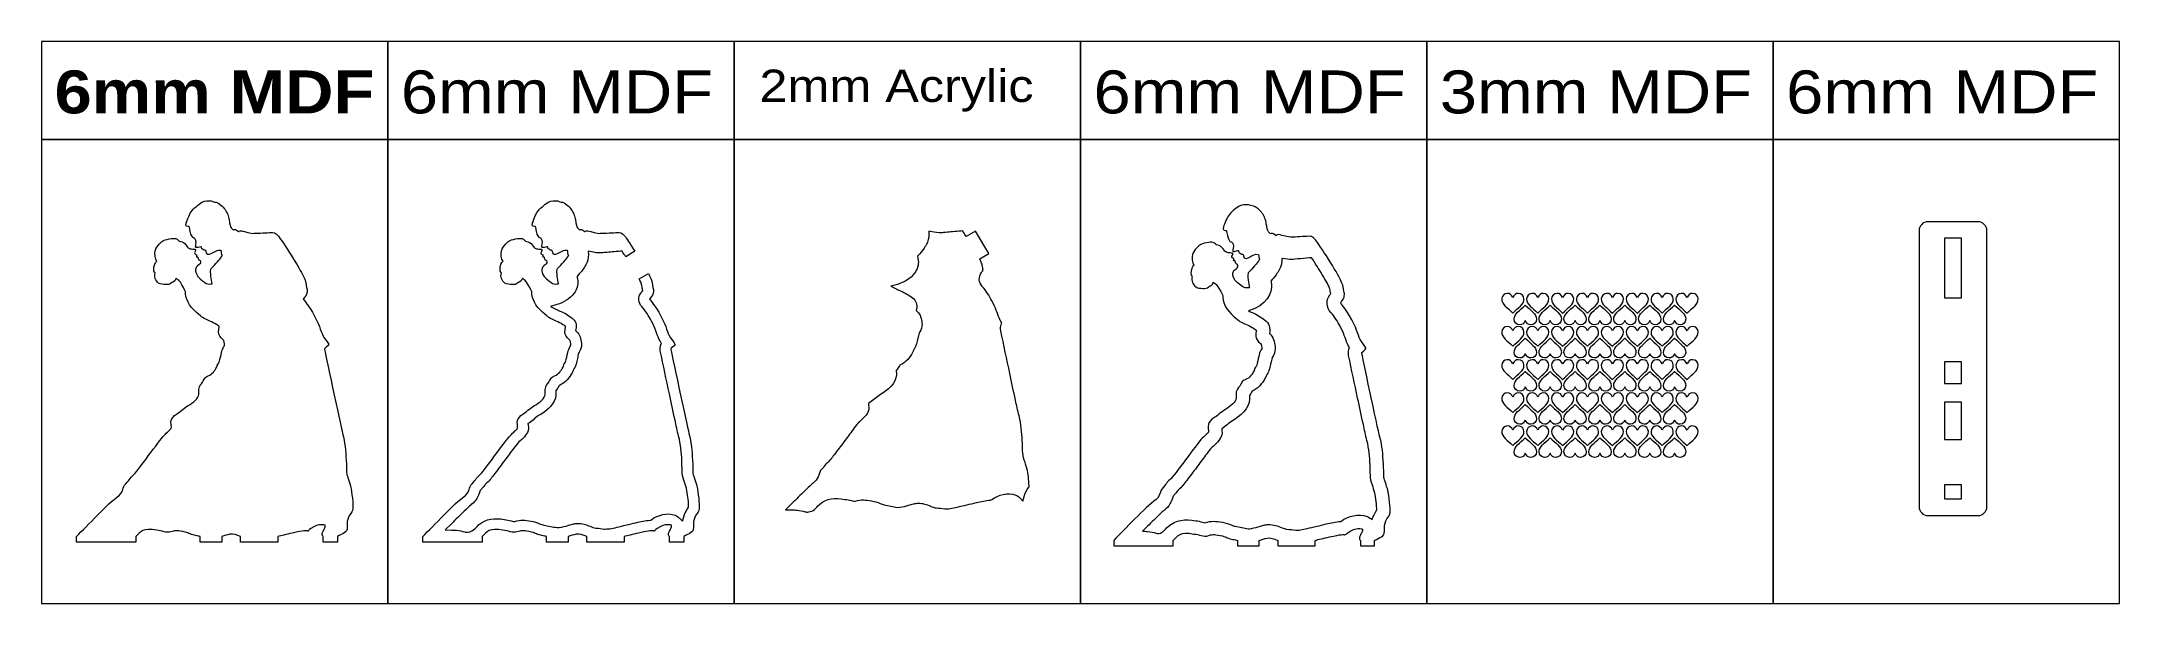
# Model space of a CAD drawing. Header units: millimetres. Extents: x -1166 to 1166, y -335 to 297.
import ezdxf

# ---------------------------------------------------------------- set-up
doc = ezdxf.new("R2010")
doc.units = ezdxf.units.MM
doc.header["$MEASUREMENT"] = 0
doc.layers.add('Camada 1', color=7, linetype='Continuous')
doc.styles.add('0', font='arialbd.ttf', dxfattribs={"height": 1})
doc.styles.add('1', font='Arial', dxfattribs={"height": 1})
doc.styles.add('2', font='Arial', dxfattribs={"height": 1})
doc.styles.add('3', font='Arial', dxfattribs={"height": 1})
doc.styles.add('4', font='Arial', dxfattribs={"height": 1})
doc.styles.add('5', font='Arial', dxfattribs={"height": 1})

msp = doc.modelspace()

# ---------------------------------------------------------------- texts
at = {"layer": 'Camada 1', "color": 142, "width": 1.114671}
for s, height, style, p in [('6mm MDF', 48.2598, '0', (-1151.8997, 215.9645)), ('6mm MDF', 48.2598, '1', (-763.0731, 215.9645)), ('2mm Acrylic', 36.301176, '5', (-360.4976, 228.8581)), ('6mm MDF', 48.2598, '2', (14.5805, 215.9645)), ('3mm MDF', 48.2598, '3', (403.4072, 215.9645)), ('6mm MDF', 48.2598, '4', (792.234, 215.9645))]:
    msp.add_text(s, height=height, dxfattribs=dict(at, style=style)).set_placement(p)

# ---------------------------------------------------------------- linework, layer by layer
at = {"layer": 'Camada 1', "color": 142, "lineweight": 20}
for points in [[(-1166.4805, 186.6815), (-777.6535, 186.6815), (-777.6535, 296.7483), (-1166.4805, 296.7483), (-1166.4805, 186.6815)], [(-777.6537, 186.6815), (-388.8267, 186.6815), (-388.8267, 296.7483), (-777.6537, 296.7483), (-777.6537, 186.6815)], [(-388.8269, 186.6815), (0.0001, 186.6815), (0.0001, 296.7483), (-388.8269, 296.7483), (-388.8269, 186.6815)], [(-0.0001, 186.6815), (388.8269, 186.6815), (388.8269, 296.7483), (-0.0001, 296.7483), (-0.0001, 186.6815)], [(388.8267, 186.6815), (777.6537, 186.6815), (777.6537, 296.7483), (388.8267, 296.7483), (388.8267, 186.6815)], [(777.6535, 186.6815), (1166.4803, 186.6815), (1166.4803, 296.7483), (777.6535, 296.7483), (777.6535, 186.6815)], [(-1166.4805, -334.8653), (-777.6535, -334.8653), (-777.6535, 186.6815), (-1166.4805, 186.6815), (-1166.4805, -334.8653)], [(-777.6537, -334.8653), (-388.8267, -334.8653), (-388.8267, 186.6815), (-777.6537, 186.6815), (-777.6537, -334.8653)], [(-388.8269, -334.8653), (0.0001, -334.8653), (0.0001, 186.6815), (-388.8269, 186.6815), (-388.8269, -334.8653)], [(-0.0001, -334.8653), (388.8269, -334.8653), (388.8269, 186.6815), (-0.0001, 186.6815), (-0.0001, -334.8653)], [(388.8267, -334.8653), (777.6537, -334.8653), (777.6537, 186.6815), (388.8267, 186.6815), (388.8267, -334.8653)], [(777.6535, -334.8653), (1166.4803, -334.8653), (1166.4803, 186.6815), (777.6535, 186.6815), (777.6535, -334.8653)]]:
    msp.add_lwpolyline(points, close=True, dxfattribs=at)
at = {"layer": 'Camada 1', "color": 230, "lineweight": 20}
for points, knots in [([(-872.6444, 33.4092), (-875.4909, 39.8206), (-896.7553, 73.5419), (-900.6064, 78.0382), (-900.6064, 78.0382), (-904.457, 82.5345), (-905.2939, 82.3678), (-910.4843, 82.0347), (-910.4843, 82.0347), (-915.6753, 81.7017), (-927.3121, 81.2019), (-928.7356, 81.1192), (-928.7356, 81.1192), (-930.1586, 81.0356), (-939.5361, 83.2006), (-940.5401, 83.7004), (-940.5401, 83.7004), (-941.5447, 84.2002), (-941.8795, 83.9508), (-943.4702, 83.9508), (-943.4702, 83.9508), (-945.0604, 83.9508), (-944.8101, 82.8686), (-944.8101, 82.8686), (-944.8101, 82.8686), (-944.8101, 82.8686), (-947.572, 84.8663), (-948.912, 85.4488), (-948.912, 85.4488), (-950.2519, 86.0322), (-950.7539, 84.9495), (-950.7539, 84.9495), (-950.7539, 84.9495), (-950.7539, 84.9495), (-952.0938, 85.6155), (-953.4327, 87.2813), (-953.4327, 87.2813), (-954.7716, 88.946), (-954.9398, 90.9447), (-955.9439, 96.6064), (-955.9439, 96.6064), (-956.2742, 98.4678), (-956.7859, 100.3667), (-957.5198, 102.2412), (-957.5198, 102.2412), (-959.0187, 106.0674), (-961.4448, 109.7968), (-965.1531, 112.9254), (-965.1531, 112.9254), (-970.6779, 117.5885), (-971.0148, 115.5893), (-973.4429, 116.6715), (-973.4429, 116.6715), (-975.87, 117.7543), (-976.2048, 117.588), (-977.7124, 117.588), (-977.7124, 117.588), (-979.2195, 117.588), (-982.2327, 118.4209), (-986.4181, 116.0059), (-986.4181, 116.0059), (-990.604, 113.591), (-995.8786, 108.9284), (-998.4733, 105.3481), (-998.4733, 105.3481), (-1001.0691, 101.7678), (-1003.7484, 93.3581), (-1004.2087, 91.9428), (-1004.2087, 91.9428), (-1004.6694, 90.5275), (-1004.334, 89.7362), (-1003.4554, 89.1533), (-1003.4554, 89.1533), (-1002.5762, 88.5698), (-1000.6924, 88.8202), (-1000.6924, 88.8202), (-1000.6924, 88.8202), (-1000.6924, 88.8202), (-1000.6089, 87.738), (-999.5207, 83.2417), (-999.5207, 83.2417), (-998.4326, 78.7454), (-997.2603, 77.2464), (-996.507, 76.4972), (-996.507, 76.4972), (-995.7537, 75.7475), (-993.8282, 75.6644), (-993.1585, 73.2494), (-993.1585, 73.2494), (-992.4888, 70.8355), (-993.766, 66.3808), (-993.473, 65.6316), (-993.473, 65.6316), (-993.1799, 64.8813), (-992.9918, 65.0689), (-991.945, 65.152), (-991.945, 65.152), (-990.8991, 65.2357), (-987.2366, 66.1724), (-987.2366, 66.1724), (-987.2366, 66.1724), (-987.2366, 66.1724), (-987.0689, 64.965), (-986.3992, 63.8416), (-986.3992, 63.8416), (-985.7295, 62.7173), (-985.018, 63.3829), (-985.018, 63.3829), (-985.018, 63.3829), (-985.018, 63.3829), (-985.1016, 63.0498), (-984.5578, 62.3843), (-984.5578, 62.3843), (-984.0135, 61.7182), (-983.0084, 62.4674), (-982.2551, 61.884), (-982.2551, 61.884), (-981.5018, 61.3015), (-981.7526, 60.7191), (-981.2511, 59.137), (-981.2511, 59.137), (-980.7485, 57.5549), (-979.3245, 56.6394), (-976.4785, 57.9711), (-976.4785, 57.9711), (-973.632, 59.3028), (-970.1158, 61.8013), (-967.6882, 61.9676), (-967.6882, 61.9676), (-965.2612, 62.1344), (-964.5915, 61.3852), (-964.5915, 61.3852), (-964.5915, 61.3852), (-964.5915, 61.3852), (-964.4238, 60.3024), (-964.5074, 59.0534), (-964.5074, 59.0534), (-964.5915, 57.8043), (-963.4187, 56.389), (-963.4187, 56.389), (-963.4187, 56.389), (-963.4187, 56.389), (-964.0048, 55.3068), (-965.4283, 53.3085), (-965.4283, 53.3085), (-966.8513, 51.3098), (-974.7212, 42.817), (-975.6416, 41.9846), (-975.6416, 41.9846), (-976.5626, 41.1523), (-976.3118, 41.2349), (-976.6467, 38.821), (-976.6467, 38.821), (-976.9816, 36.406), (-974.9719, 24.4166), (-974.9719, 24.4166), (-974.9719, 24.4166), (-974.9719, 24.4166), (-977.4, 23.9999), (-979.7445, 24.3329), (-979.7445, 24.3329), (-982.0879, 24.666), (-984.2647, 26.9973), (-988.4507, 29.912), (-988.4507, 29.912), (-992.6361, 32.8262), (-993.8929, 38.8215), (-993.474, 40.653), (-993.474, 40.653), (-993.0555, 42.4844), (-993.3068, 42.9848), (-991.2972, 44.5663), (-991.2972, 44.5663), (-989.2886, 46.1479), (-987.5302, 47.1475), (-987.9486, 49.3125), (-987.9486, 49.3125), (-988.3676, 51.477), (-989.7284, 50.8951), (-990.1061, 51.5607), (-990.1061, 51.5607), (-990.4827, 52.2273), (-990.9858, 53.2685), (-990.8599, 53.7054), (-990.8599, 53.7054), (-990.734, 54.1429), (-990.944, 54.3299), (-991.4669, 54.663), (-991.4669, 54.663), (-991.9898, 54.996), (-992.6814, 54.7051), (-992.6814, 54.7051), (-992.6814, 54.7051), (-992.6814, 54.7051), (-992.3048, 55.8917), (-992.368, 56.5999), (-992.368, 56.5999), (-992.4307, 57.3075), (-992.4307, 56.8285), (-992.5979, 57.1611), (-992.5979, 57.1611), (-992.7645, 57.4946), (-993.3929, 57.4946), (-994.0203, 57.8687), (-994.0203, 57.8687), (-994.6483, 58.2443), (-994.607, 58.6808), (-994.69, 59.1801), (-994.69, 59.1801), (-994.7741, 59.6799), (-993.267, 61.9281), (-993.6019, 62.844), (-993.6019, 62.844), (-993.9373, 63.7605), (-996.3648, 63.094), (-998.2904, 63.5938), (-998.2904, 63.5938), (-1000.2159, 64.0936), (-1000.5507, 64.2593), (-1001.8066, 64.9254), (-1001.8066, 64.9254), (-1003.0619, 65.592), (-1003.5644, 67.4235), (-1005.7407, 69.6711), (-1005.7407, 69.6711), (-1007.918, 71.9198), (-1009.5918, 71.753), (-1012.1029, 72.4191), (-1012.1029, 72.4191), (-1012.1029, 72.4191), (-1013.2757, 74.7058), (-1015.7863, 75.3719), (-1015.7863, 75.3719), (-1018.298, 76.0379), (-1028.2605, 74.3727), (-1030.6045, 72.374), (-1030.6045, 72.374), (-1032.9479, 70.3757), (-1038.9758, 65.4633), (-1039.3107, 59.3022), (-1039.3107, 59.3022), (-1039.646, 53.1407), (-1037.1339, 49.8103), (-1037.1339, 49.8103), (-1037.1339, 49.8103), (-1037.1339, 49.8103), (-1039.4784, 48.4776), (-1040.3152, 42.9827), (-1040.3152, 42.9827), (-1040.9712, 38.6806), (-1040.0359, 37.6444), (-1039.036, 36.6778), (-1039.036, 36.6778), (-1040.565, 32.4927), (-1038.0538, 27.4961), (-1035.2078, 25.3315), (-1035.2078, 25.3315), (-1032.3618, 23.1665), (-1030.0168, 24.1656), (-1027.338, 23.6663), (-1027.338, 23.6663), (-1024.6597, 23.1665), (-1022.3147, 23.6663), (-1020.6409, 25.4983), (-1020.6409, 25.4983), (-1018.9667, 27.3298), (-1019.0166, 25.1176), (-1016.9575, 27.6628), (-1016.9575, 27.6628), (-1016.189, 28.6123), (-1015.7384, 29.6418), (-1015.4566, 30.6541), (-1015.4566, 30.6541), (-1015.4566, 30.6541), (-1013.6951, 29.2439), (-1013.6951, 29.2439), (-1013.6951, 29.2439), (-1013.6951, 29.2439), (-1011.3502, 27.9122), (-1008.839, 23.2497), (-1008.839, 23.2497), (-1006.3274, 18.5871), (-1004.8213, 15.756), (-1004.8213, 15.756), (-1004.8213, 15.756), (-1004.8213, 15.756), (-1005.6587, 11.5932), (-1001.9753, 3.766), (-1001.9753, 3.766), (-998.2919, -4.0607), (-986.2367, -13.0529), (-986.2367, -13.0529), (-986.2367, -13.0529), (-986.2367, -13.0529), (-982.8886, -15.2174), (-977.531, -17.3829), (-977.531, -17.3829), (-972.1733, -19.5474), (-966.9828, -23.5439), (-966.9828, -23.5439), (-966.9828, -23.5439), (-966.9828, -23.5439), (-968.4899, -29.2056), (-967.3172, -32.203), (-967.3172, -32.203), (-966.1454, -35.2003), (-963.2989, -38.032), (-962.4626, -38.364), (-962.4626, -38.364), (-961.6252, -38.697), (-961.0401, -43.6937), (-961.0401, -43.6937), (-961.0401, -43.6937), (-961.0401, -43.6937), (-961.0401, -45.1079), (-961.6257, -45.5251), (-961.6257, -45.5251), (-962.2123, -45.9408), (-962.2123, -46.1912), (-963.4676, -49.2717), (-963.4676, -49.2717), (-964.7235, -52.3527), (-966.3147, -63.7593), (-967.9889, -65.0914), (-967.9889, -65.0914), (-969.6632, -66.4241), (-968.491, -66.7566), (-970.1657, -69.7545), (-970.1657, -69.7545), (-971.84, -72.7519), (-974.5193, -77.2477), (-979.3739, -78.9134), (-979.3739, -78.9134), (-984.2296, -80.5781), (-983.0578, -83.0767), (-987.0761, -87.9055), (-987.0761, -87.9055), (-991.0948, -92.7349), (-989.5877, -95.8985), (-989.7549, -99.8955), (-989.7549, -99.8955), (-989.9226, -103.8915), (-996.3704, -109.2202), (-1001.7276, -112.3838), (-1001.7276, -112.3838), (-1007.0857, -115.5479), (-1011.7737, -120.3773), (-1014.9556, -122.042), (-1014.9556, -122.042), (-1018.1364, -123.7082), (-1019.9779, -126.8718), (-1020.9824, -129.0364), (-1020.9824, -129.0364), (-1021.9865, -131.2019), (-1020.3127, -136.6968), (-1020.8152, -137.8627), (-1020.8152, -137.8627), (-1021.3173, -139.0281), (-1025.336, -142.1917), (-1029.3538, -146.355), (-1029.3538, -146.355), (-1033.3725, -150.5183), (-1059.9951, -187.9862), (-1063.6785, -190.8173), (-1063.6785, -190.8173), (-1067.3619, -193.6479), (-1067.5296, -195.3136), (-1069.0362, -196.9788), (-1069.0362, -196.9788), (-1070.5433, -198.644), (-1073.557, -201.8081), (-1074.2267, -203.4733), (-1074.2267, -203.4733), (-1074.8969, -205.1386), (-1075.7333, -210.967), (-1079.752, -213.7981), (-1079.752, -213.7981), (-1092.4456, -222.7414), (-1114.8789, -247.5653), (-1127.2905, -259.5605), (-1127.2905, -259.5605), (-1127.2905, -259.5605), (-1127.2905, -265.9106), (-1127.2905, -265.9106), (-1127.2905, -265.9106), (-1127.2905, -265.9106), (-1060.5171, -265.9106), (-1060.5171, -265.9106), (-1060.5171, -265.9106), (-1060.5171, -265.9106), (-1060.5171, -259.5605), (-1060.5171, -259.5605), (-1060.5171, -259.5605), (-1055.5284, -254.5453), (-1052.5828, -249.3814), (-1037.2246, -252.4314), (-1037.2246, -252.4314), (-1031.5316, -252.764), (-1026.1739, -256.0949), (-1021.4855, -254.4297), (-1021.4855, -254.4297), (-1016.798, -252.765), (-1015.4581, -252.765), (-1007.7565, -254.0966), (-1007.7565, -254.0966), (-1000.0543, -255.4288), (-1002.064, -256.761), (-993.6926, -258.4262), (-993.6926, -258.4262), (-991.4686, -258.8686), (-989.7645, -259.2404), (-988.3355, -259.5605), (-988.3355, -259.5605), (-988.3355, -259.5605), (-988.3355, -265.9106), (-988.3355, -265.9106), (-988.3355, -265.9106), (-988.3355, -265.9106), (-964.1622, -265.9106), (-964.1622, -265.9106), (-964.1622, -265.9106), (-964.1622, -265.9106), (-964.1622, -259.5605), (-964.1622, -259.5605), (-964.1622, -259.5605), (-960.9925, -258.716), (-957.8959, -257.7686), (-955.1835, -257.094), (-955.1835, -257.094), (-951.2788, -256.1231), (-947.3739, -257.8694), (-943.1371, -259.5605), (-943.1371, -259.5605), (-943.1371, -259.5605), (-943.1371, -265.9106), (-943.1371, -265.9106), (-943.1371, -265.9106), (-943.1371, -265.9106), (-901.1719, -265.9106), (-901.1719, -265.9106), (-901.1719, -265.9106), (-901.1719, -265.9106), (-901.1719, -259.5605), (-901.1719, -259.5605), (-901.1719, -259.5605), (-897.219, -258.6188), (-892.0816, -257.3885), (-885.197, -255.7623), (-885.197, -255.7623), (-858.4077, -249.4335), (-872.807, -257.427), (-864.1003, -250.7662), (-864.1003, -250.7662), (-855.3946, -244.1049), (-848.1532, -246.8954), (-848.1532, -246.8954), (-848.1532, -246.8954), (-848.1532, -246.8954), (-847.6512, -248.5601), (-848.3209, -249.8928), (-848.3209, -249.8928), (-848.6832, -250.6135), (-849.4866, -251.9679), (-850.2008, -253.4021), (-850.2008, -253.4021), (-850.2008, -253.4021), (-850.2153, -253.4021), (-850.2153, -253.4021), (-850.2153, -253.4021), (-850.2153, -253.4021), (-850.2153, -253.4312), (-850.2153, -253.4312), (-850.2153, -253.4312), (-850.8154, -254.6392), (-851.3497, -255.9011), (-851.5022, -256.8867), (-851.5022, -256.8867), (-851.6404, -257.7797), (-851.18, -258.7294), (-850.2153, -259.5605), (-850.2153, -259.5605), (-850.2153, -259.5605), (-850.2153, -265.9106), (-850.2153, -265.9106), (-850.2153, -265.9106), (-850.2153, -265.9106), (-834.3335, -265.9106), (-834.3335, -265.9106), (-834.3335, -265.9106), (-834.3335, -265.9106), (-834.3335, -259.5605), (-834.3335, -259.5605), (-834.3335, -259.5605), (-831.5243, -258.2565), (-828.8074, -256.6748), (-826.5544, -255.5545), (-826.5544, -255.5545), (-821.8669, -253.2232), (-823.5407, -246.2294), (-823.2069, -242.8989), (-823.2069, -242.8989), (-822.8715, -239.5685), (-820.8624, -235.5715), (-819.1881, -233.5733), (-819.1881, -233.5733), (-817.5138, -231.575), (-816.8436, -229.5768), (-816.8436, -225.2467), (-816.8436, -225.2467), (-816.8436, -220.9177), (-818.7299, -204.6382), (-820.0688, -201.3078), (-820.0688, -201.3078), (-821.4087, -197.9774), (-821.4087, -195.6461), (-823.083, -191.6496), (-823.083, -191.6496), (-824.7573, -187.6526), (-823.7522, -185.6539), (-824.4224, -173.9979), (-824.4224, -173.9979), (-825.0921, -162.341), (-825.7618, -154.015), (-828.4407, -143.6902), (-828.4407, -143.6902), (-831.1195, -133.3654), (-848.8677, -48.6036), (-848.8677, -48.6036), (-848.8677, -48.6036), (-848.8677, -48.6036), (-844.85, -45.2737), (-844.1803, -44.1078), (-844.1803, -44.1078), (-843.5106, -42.9419), (-845.1849, -42.2763), (-849.2031, -36.1148), (-849.2031, -36.1148), (-853.2213, -29.9533), (-853.0537, -24.6246), (-859.9184, -11.8018), (-859.9184, -11.8018), (-866.7832, 1.0205), (-872.728, 7.0984), (-872.728, 7.0984), (-872.728, 7.0984), (-872.728, 7.0984), (-870.5517, 9.9295), (-869.5466, 11.6779), (-869.5466, 11.6779), (-868.5425, 13.4262), (-868.3744, 14.2591), (-868.2913, 16.5903), (-868.2913, 16.5903), (-868.2072, 18.9216), (-868.6261, 18.6722), (-869.2958, 22.9181), (-869.2958, 22.9181), (-869.9655, 27.1645), (-869.7974, 26.9988), (-872.6444, 33.4092)], [0, 0, 0, 0, 0.007092199, 0.007092199, 0.007092199, 0.007092199, 0.014184397, 0.014184397, 0.014184397, 0.014184397, 0.021276596, 0.021276596, 0.021276596, 0.021276596, 0.028368794, 0.028368794, 0.028368794, 0.028368794, 0.035460993, 0.035460993, 0.035460993, 0.035460993, 0.042553191, 0.042553191, 0.042553191, 0.042553191, 0.04964539, 0.04964539, 0.04964539, 0.04964539, 0.056737589, 0.056737589, 0.056737589, 0.056737589, 0.063829787, 0.063829787, 0.063829787, 0.063829787, 0.070921986, 0.070921986, 0.070921986, 0.070921986, 0.078014184, 0.078014184, 0.078014184, 0.078014184, 0.085106383, 0.085106383, 0.085106383, 0.085106383, 0.092198582, 0.092198582, 0.092198582, 0.092198582, 0.09929078, 0.09929078, 0.09929078, 0.09929078, 0.106382979, 0.106382979, 0.106382979, 0.106382979, 0.113475177, 0.113475177, 0.113475177, 0.113475177, 0.120567376, 0.120567376, 0.120567376, 0.120567376, 0.127659574, 0.127659574, 0.127659574, 0.127659574, 0.134751773, 0.134751773, 0.134751773, 0.134751773, 0.141843972, 0.141843972, 0.141843972, 0.141843972, 0.14893617, 0.14893617, 0.14893617, 0.14893617, 0.156028369, 0.156028369, 0.156028369, 0.156028369, 0.163120567, 0.163120567, 0.163120567, 0.163120567, 0.170212766, 0.170212766, 0.170212766, 0.170212766, 0.177304965, 0.177304965, 0.177304965, 0.177304965, 0.184397163, 0.184397163, 0.184397163, 0.184397163, 0.191489362, 0.191489362, 0.191489362, 0.191489362, 0.19858156, 0.19858156, 0.19858156, 0.19858156, 0.205673759, 0.205673759, 0.205673759, 0.205673759, 0.212765957, 0.212765957, 0.212765957, 0.212765957, 0.219858156, 0.219858156, 0.219858156, 0.219858156, 0.226950355, 0.226950355, 0.226950355, 0.226950355, 0.234042553, 0.234042553, 0.234042553, 0.234042553, 0.241134752, 0.241134752, 0.241134752, 0.241134752, 0.24822695, 0.24822695, 0.24822695, 0.24822695, 0.255319149, 0.255319149, 0.255319149, 0.255319149, 0.262411348, 0.262411348, 0.262411348, 0.262411348, 0.269503546, 0.269503546, 0.269503546, 0.269503546, 0.276595745, 0.276595745, 0.276595745, 0.276595745, 0.283687943, 0.283687943, 0.283687943, 0.283687943, 0.290780142, 0.290780142, 0.290780142, 0.290780142, 0.29787234, 0.29787234, 0.29787234, 0.29787234, 0.304964539, 0.304964539, 0.304964539, 0.304964539, 0.312056738, 0.312056738, 0.312056738, 0.312056738, 0.319148936, 0.319148936, 0.319148936, 0.319148936, 0.326241135, 0.326241135, 0.326241135, 0.326241135, 0.333333333, 0.333333333, 0.333333333, 0.333333333, 0.340425532, 0.340425532, 0.340425532, 0.340425532, 0.34751773, 0.34751773, 0.34751773, 0.34751773, 0.354609929, 0.354609929, 0.354609929, 0.354609929, 0.361702128, 0.361702128, 0.361702128, 0.361702128, 0.368794326, 0.368794326, 0.368794326, 0.368794326, 0.375886525, 0.375886525, 0.375886525, 0.375886525, 0.382978723, 0.382978723, 0.382978723, 0.382978723, 0.390070922, 0.390070922, 0.390070922, 0.390070922, 0.397163121, 0.397163121, 0.397163121, 0.397163121, 0.404255319, 0.404255319, 0.404255319, 0.404255319, 0.411347518, 0.411347518, 0.411347518, 0.411347518, 0.418439716, 0.418439716, 0.418439716, 0.418439716, 0.425531915, 0.425531915, 0.425531915, 0.425531915, 0.432624113, 0.432624113, 0.432624113, 0.432624113, 0.439716312, 0.439716312, 0.439716312, 0.439716312, 0.446808511, 0.446808511, 0.446808511, 0.446808511, 0.453900709, 0.453900709, 0.453900709, 0.453900709, 0.460992908, 0.460992908, 0.460992908, 0.460992908, 0.468085106, 0.468085106, 0.468085106, 0.468085106, 0.475177305, 0.475177305, 0.475177305, 0.475177305, 0.482269504, 0.482269504, 0.482269504, 0.482269504, 0.489361702, 0.489361702, 0.489361702, 0.489361702, 0.496453901, 0.496453901, 0.496453901, 0.496453901, 0.503546099, 0.503546099, 0.503546099, 0.503546099, 0.510638298, 0.510638298, 0.510638298, 0.510638298, 0.517730496, 0.517730496, 0.517730496, 0.517730496, 0.524822695, 0.524822695, 0.524822695, 0.524822695, 0.531914894, 0.531914894, 0.531914894, 0.531914894, 0.539007092, 0.539007092, 0.539007092, 0.539007092, 0.546099291, 0.546099291, 0.546099291, 0.546099291, 0.553191489, 0.553191489, 0.553191489, 0.553191489, 0.560283688, 0.560283688, 0.560283688, 0.560283688, 0.567375887, 0.567375887, 0.567375887, 0.567375887, 0.574468085, 0.574468085, 0.574468085, 0.574468085, 0.581560284, 0.581560284, 0.581560284, 0.581560284, 0.588652482, 0.588652482, 0.588652482, 0.588652482, 0.595744681, 0.595744681, 0.595744681, 0.595744681, 0.602836879, 0.602836879, 0.602836879, 0.602836879, 0.609929078, 0.609929078, 0.609929078, 0.609929078, 0.617021277, 0.617021277, 0.617021277, 0.617021277, 0.624113475, 0.624113475, 0.624113475, 0.624113475, 0.631205674, 0.631205674, 0.631205674, 0.631205674, 0.638297872, 0.638297872, 0.638297872, 0.638297872, 0.645390071, 0.645390071, 0.645390071, 0.645390071, 0.65248227, 0.65248227, 0.65248227, 0.65248227, 0.659574468, 0.659574468, 0.659574468, 0.659574468, 0.666666667, 0.666666667, 0.666666667, 0.666666667, 0.673758865, 0.673758865, 0.673758865, 0.673758865, 0.680851064, 0.680851064, 0.680851064, 0.680851064, 0.687943262, 0.687943262, 0.687943262, 0.687943262, 0.695035461, 0.695035461, 0.695035461, 0.695035461, 0.70212766, 0.70212766, 0.70212766, 0.70212766, 0.709219858, 0.709219858, 0.709219858, 0.709219858, 0.716312057, 0.716312057, 0.716312057, 0.716312057, 0.723404255, 0.723404255, 0.723404255, 0.723404255, 0.730496454, 0.730496454, 0.730496454, 0.730496454, 0.737588652, 0.737588652, 0.737588652, 0.737588652, 0.744680851, 0.744680851, 0.744680851, 0.744680851, 0.75177305, 0.75177305, 0.75177305, 0.75177305, 0.758865248, 0.758865248, 0.758865248, 0.758865248, 0.765957447, 0.765957447, 0.765957447, 0.765957447, 0.773049645, 0.773049645, 0.773049645, 0.773049645, 0.780141844, 0.780141844, 0.780141844, 0.780141844, 0.787234043, 0.787234043, 0.787234043, 0.787234043, 0.794326241, 0.794326241, 0.794326241, 0.794326241, 0.80141844, 0.80141844, 0.80141844, 0.80141844, 0.808510638, 0.808510638, 0.808510638, 0.808510638, 0.815602837, 0.815602837, 0.815602837, 0.815602837, 0.822695035, 0.822695035, 0.822695035, 0.822695035, 0.829787234, 0.829787234, 0.829787234, 0.829787234, 0.836879433, 0.836879433, 0.836879433, 0.836879433, 0.843971631, 0.843971631, 0.843971631, 0.843971631, 0.85106383, 0.85106383, 0.85106383, 0.85106383, 0.858156028, 0.858156028, 0.858156028, 0.858156028, 0.865248227, 0.865248227, 0.865248227, 0.865248227, 0.872340426, 0.872340426, 0.872340426, 0.872340426, 0.879432624, 0.879432624, 0.879432624, 0.879432624, 0.886524823, 0.886524823, 0.886524823, 0.886524823, 0.893617021, 0.893617021, 0.893617021, 0.893617021, 0.90070922, 0.90070922, 0.90070922, 0.90070922, 0.907801418, 0.907801418, 0.907801418, 0.907801418, 0.914893617, 0.914893617, 0.914893617, 0.914893617, 0.921985816, 0.921985816, 0.921985816, 0.921985816, 0.929078014, 0.929078014, 0.929078014, 0.929078014, 0.936170213, 0.936170213, 0.936170213, 0.936170213, 0.943262411, 0.943262411, 0.943262411, 0.943262411, 0.95035461, 0.95035461, 0.95035461, 0.95035461, 0.957446809, 0.957446809, 0.957446809, 0.957446809, 0.964539007, 0.964539007, 0.964539007, 0.964539007, 0.971631206, 0.971631206, 0.971631206, 0.971631206, 0.978723404, 0.978723404, 0.978723404, 0.978723404, 0.985815603, 0.985815603, 0.985815603, 0.985815603, 1, 1, 1, 1]), ([(-510.634, 54.8809), (-510.634, 54.8809), (-500.2663, 60.9381), (-500.2663, 60.9381), (-500.2663, 60.9381), (-505.4113, 69.0136), (-510.1514, 76.1374), (-511.7795, 78.0382), (-511.7795, 78.0382), (-515.6301, 82.5345), (-516.467, 82.3678), (-521.6574, 82.0347), (-521.6574, 82.0347), (-526.8484, 81.7017), (-538.4852, 81.2019), (-539.9087, 81.1192), (-539.9087, 81.1192), (-541.3317, 81.0356), (-550.7092, 83.2006), (-551.7132, 83.7004), (-551.7132, 83.7004), (-552.7178, 84.2002), (-553.0526, 83.9508), (-554.6433, 83.9508), (-554.6433, 83.9508), (-556.2335, 83.9508), (-555.9832, 82.8686), (-555.9832, 82.8686), (-555.9832, 82.8686), (-555.9832, 82.8686), (-558.7451, 84.8663), (-560.0851, 85.4488), (-560.0851, 85.4488), (-561.425, 86.0322), (-561.927, 84.9495), (-561.927, 84.9495), (-561.927, 84.9495), (-561.927, 84.9495), (-563.2669, 85.6155), (-564.6058, 87.2813), (-564.6058, 87.2813), (-565.9447, 88.946), (-566.1129, 90.9447), (-567.117, 96.6064), (-567.117, 96.6064), (-567.4473, 98.4678), (-567.959, 100.3667), (-568.6929, 102.2412), (-568.6929, 102.2412), (-570.1918, 106.0674), (-572.6179, 109.7968), (-576.3262, 112.9254), (-576.3262, 112.9254), (-581.851, 117.5885), (-582.1879, 115.5893), (-584.616, 116.6715), (-584.616, 116.6715), (-587.0431, 117.7543), (-587.3779, 117.588), (-588.8855, 117.588), (-588.8855, 117.588), (-590.3926, 117.588), (-593.4058, 118.4209), (-597.5912, 116.0059), (-597.5912, 116.0059), (-601.7771, 113.591), (-607.0517, 108.9284), (-609.6464, 105.3481), (-609.6464, 105.3481), (-612.2422, 101.7678), (-614.9215, 93.3581), (-615.3818, 91.9428), (-615.3818, 91.9428), (-615.8425, 90.5275), (-615.5071, 89.7362), (-614.6285, 89.1533), (-614.6285, 89.1533), (-613.7493, 88.5698), (-611.8655, 88.8202), (-611.8655, 88.8202), (-611.8655, 88.8202), (-611.8655, 88.8202), (-611.782, 87.738), (-610.6938, 83.2417), (-610.6938, 83.2417), (-609.6057, 78.7454), (-608.4334, 77.2464), (-607.6801, 76.4972), (-607.6801, 76.4972), (-606.9268, 75.7475), (-605.0013, 75.6644), (-604.3316, 73.2494), (-604.3316, 73.2494), (-603.6619, 70.8355), (-604.9391, 66.3808), (-604.6461, 65.6316), (-604.6461, 65.6316), (-604.353, 64.8813), (-604.1649, 65.0689), (-603.1181, 65.152), (-603.1181, 65.152), (-602.0722, 65.2357), (-598.4097, 66.1724), (-598.4097, 66.1724), (-598.4097, 66.1724), (-598.4097, 66.1724), (-598.242, 64.965), (-597.5723, 63.8416), (-597.5723, 63.8416), (-596.9026, 62.7173), (-596.1911, 63.3829), (-596.1911, 63.3829), (-596.1911, 63.3829), (-596.1911, 63.3829), (-596.2747, 63.0498), (-595.7309, 62.3843), (-595.7309, 62.3843), (-595.1866, 61.7182), (-594.1815, 62.4674), (-593.4282, 61.884), (-593.4282, 61.884), (-592.6749, 61.3015), (-592.9257, 60.7191), (-592.4242, 59.137), (-592.4242, 59.137), (-591.9216, 57.5549), (-590.4976, 56.6394), (-587.6516, 57.9711), (-587.6516, 57.9711), (-584.8051, 59.3028), (-581.2889, 61.8013), (-578.8613, 61.9676), (-578.8613, 61.9676), (-576.4343, 62.1344), (-575.7646, 61.3852), (-575.7646, 61.3852), (-575.7646, 61.3852), (-575.7646, 61.3852), (-575.5969, 60.3024), (-575.6805, 59.0534), (-575.6805, 59.0534), (-575.7646, 57.8043), (-574.5918, 56.389), (-574.5918, 56.389), (-574.5918, 56.389), (-574.5918, 56.389), (-575.1779, 55.3068), (-576.6014, 53.3085), (-576.6014, 53.3085), (-578.0244, 51.3098), (-585.8943, 42.817), (-586.8147, 41.9846), (-586.8147, 41.9846), (-587.7357, 41.1523), (-587.4849, 41.2349), (-587.8198, 38.821), (-587.8198, 38.821), (-588.1547, 36.406), (-586.145, 24.4166), (-586.145, 24.4166), (-586.145, 24.4166), (-586.145, 24.4166), (-588.5731, 23.9999), (-590.9176, 24.3329), (-590.9176, 24.3329), (-593.261, 24.666), (-595.4378, 26.9973), (-599.6238, 29.912), (-599.6238, 29.912), (-603.8092, 32.8262), (-605.066, 38.8215), (-604.6471, 40.653), (-604.6471, 40.653), (-604.2286, 42.4844), (-604.4799, 42.9848), (-602.4703, 44.5663), (-602.4703, 44.5663), (-600.4617, 46.1479), (-598.7033, 47.1475), (-599.1217, 49.3125), (-599.1217, 49.3125), (-599.5407, 51.477), (-600.9015, 50.8951), (-601.2792, 51.5607), (-601.2792, 51.5607), (-601.6558, 52.2273), (-602.1589, 53.2685), (-602.033, 53.7054), (-602.033, 53.7054), (-601.9071, 54.1429), (-602.1171, 54.3299), (-602.64, 54.663), (-602.64, 54.663), (-603.1629, 54.996), (-603.8545, 54.7051), (-603.8545, 54.7051), (-603.8545, 54.7051), (-603.8545, 54.7051), (-603.4779, 55.8917), (-603.5411, 56.5999), (-603.5411, 56.5999), (-603.6038, 57.3075), (-603.6038, 56.8285), (-603.771, 57.1611), (-603.771, 57.1611), (-603.9376, 57.4946), (-604.566, 57.4946), (-605.1934, 57.8687), (-605.1934, 57.8687), (-605.8214, 58.2443), (-605.7801, 58.6808), (-605.8631, 59.1801), (-605.8631, 59.1801), (-605.9472, 59.6799), (-604.4401, 61.9281), (-604.775, 62.844), (-604.775, 62.844), (-605.1104, 63.7605), (-607.5379, 63.094), (-609.4635, 63.5938), (-609.4635, 63.5938), (-611.389, 64.0936), (-611.7238, 64.2593), (-612.9797, 64.9254), (-612.9797, 64.9254), (-614.235, 65.592), (-614.7375, 67.4235), (-616.9138, 69.6711), (-616.9138, 69.6711), (-619.0911, 71.9198), (-620.7649, 71.753), (-623.276, 72.4191), (-623.276, 72.4191), (-623.276, 72.4191), (-624.4488, 74.7058), (-626.9594, 75.3719), (-626.9594, 75.3719), (-629.4711, 76.0379), (-639.4336, 74.3727), (-641.7776, 72.374), (-641.7776, 72.374), (-644.121, 70.3757), (-650.1489, 65.4633), (-650.4838, 59.3022), (-650.4838, 59.3022), (-650.8191, 53.1407), (-648.307, 49.8103), (-648.307, 49.8103), (-648.307, 49.8103), (-648.307, 49.8103), (-650.6515, 48.4776), (-651.4883, 42.9827), (-651.4883, 42.9827), (-652.1443, 38.6806), (-651.209, 37.6444), (-650.2091, 36.6778), (-650.2091, 36.6778), (-651.7381, 32.4927), (-649.2269, 27.4961), (-646.3809, 25.3315), (-646.3809, 25.3315), (-643.5349, 23.1665), (-641.1899, 24.1656), (-638.5111, 23.6663), (-638.5111, 23.6663), (-635.8328, 23.1665), (-633.4878, 23.6663), (-631.814, 25.4983), (-631.814, 25.4983), (-630.1398, 27.3298), (-630.1897, 25.1176), (-628.1306, 27.6628), (-628.1306, 27.6628), (-627.3621, 28.6123), (-626.9115, 29.6418), (-626.6297, 30.6541), (-626.6297, 30.6541), (-626.6297, 30.6541), (-624.8682, 29.2439), (-624.8682, 29.2439), (-624.8682, 29.2439), (-624.8682, 29.2439), (-622.5233, 27.9122), (-620.0121, 23.2497), (-620.0121, 23.2497), (-617.5005, 18.5871), (-615.9944, 15.756), (-615.9944, 15.756), (-615.9944, 15.756), (-615.9944, 15.756), (-616.8318, 11.5932), (-613.1484, 3.766), (-613.1484, 3.766), (-609.465, -4.0607), (-597.4098, -13.0529), (-597.4098, -13.0529), (-597.4098, -13.0529), (-597.4098, -13.0529), (-594.0617, -15.2174), (-588.7041, -17.3829), (-588.7041, -17.3829), (-583.3464, -19.5474), (-578.1559, -23.5439), (-578.1559, -23.5439), (-578.1559, -23.5439), (-578.1559, -23.5439), (-579.663, -29.2056), (-578.4903, -32.203), (-578.4903, -32.203), (-577.3185, -35.2003), (-574.472, -38.032), (-573.6357, -38.364), (-573.6357, -38.364), (-572.7983, -38.697), (-572.2132, -43.6937), (-572.2132, -43.6937), (-572.2132, -43.6937), (-572.2132, -43.6937), (-572.2132, -45.1079), (-572.7988, -45.5251), (-572.7988, -45.5251), (-573.3854, -45.9408), (-573.3854, -46.1912), (-574.6407, -49.2717), (-574.6407, -49.2717), (-575.8966, -52.3527), (-577.4878, -63.7593), (-579.162, -65.0914), (-579.162, -65.0914), (-580.8363, -66.4241), (-579.6641, -66.7566), (-581.3388, -69.7545), (-581.3388, -69.7545), (-583.0131, -72.7519), (-585.6924, -77.2477), (-590.547, -78.9134), (-590.547, -78.9134), (-595.4027, -80.5781), (-594.2309, -83.0767), (-598.2492, -87.9055), (-598.2492, -87.9055), (-602.2679, -92.7349), (-600.7608, -95.8985), (-600.928, -99.8955), (-600.928, -99.8955), (-601.0957, -103.8915), (-607.5435, -109.2202), (-612.9007, -112.3838), (-612.9007, -112.3838), (-618.2588, -115.5479), (-622.9468, -120.3773), (-626.1287, -122.042), (-626.1287, -122.042), (-629.3095, -123.7082), (-631.151, -126.8718), (-632.1555, -129.0364), (-632.1555, -129.0364), (-633.1596, -131.2019), (-631.4858, -136.6968), (-631.9883, -137.8627), (-631.9883, -137.8627), (-632.4904, -139.0281), (-636.5091, -142.1917), (-640.5269, -146.355), (-640.5269, -146.355), (-644.5456, -150.5183), (-671.1682, -187.9862), (-674.8516, -190.8173), (-674.8516, -190.8173), (-678.535, -193.6479), (-678.7027, -195.3136), (-680.2093, -196.9788), (-680.2093, -196.9788), (-681.7164, -198.644), (-684.7301, -201.8081), (-685.3998, -203.4733), (-685.3998, -203.4733), (-686.07, -205.1386), (-686.9064, -210.967), (-690.9251, -213.7981), (-690.9251, -213.7981), (-703.6187, -222.7414), (-726.052, -247.5653), (-738.4636, -259.5605), (-738.4636, -259.5605), (-738.4636, -259.5605), (-738.4636, -265.9106), (-738.4636, -265.9106), (-738.4636, -265.9106), (-738.4636, -265.9106), (-671.6902, -265.9106), (-671.6902, -265.9106), (-671.6902, -265.9106), (-671.6902, -265.9106), (-671.6902, -259.5605), (-671.6902, -259.5605), (-671.6902, -259.5605), (-666.7015, -254.5453), (-663.7559, -249.3814), (-648.3977, -252.4314), (-648.3977, -252.4314), (-642.7047, -252.764), (-637.347, -256.0949), (-632.6586, -254.4297), (-632.6586, -254.4297), (-627.9711, -252.765), (-626.6312, -252.765), (-618.9296, -254.0966), (-618.9296, -254.0966), (-611.2274, -255.4288), (-613.2371, -256.761), (-604.8657, -258.4262), (-604.8657, -258.4262), (-602.6417, -258.8686), (-600.9376, -259.2404), (-599.5086, -259.5605), (-599.5086, -259.5605), (-599.5086, -259.5605), (-599.5086, -265.9106), (-599.5086, -265.9106), (-599.5086, -265.9106), (-599.5086, -265.9106), (-575.3353, -265.9106), (-575.3353, -265.9106), (-575.3353, -265.9106), (-575.3353, -265.9106), (-575.3353, -259.5605), (-575.3353, -259.5605), (-575.3353, -259.5605), (-572.1656, -258.716), (-569.069, -257.7686), (-566.3566, -257.094), (-566.3566, -257.094), (-562.4519, -256.1231), (-558.547, -257.8694), (-554.3102, -259.5605), (-554.3102, -259.5605), (-554.3102, -259.5605), (-554.3102, -265.9106), (-554.3102, -265.9106), (-554.3102, -265.9106), (-554.3102, -265.9106), (-512.345, -265.9106), (-512.345, -265.9106), (-512.345, -265.9106), (-512.345, -265.9106), (-512.345, -259.5605), (-512.345, -259.5605), (-512.345, -259.5605), (-508.3921, -258.6188), (-503.2547, -257.3885), (-496.3701, -255.7623), (-496.3701, -255.7623), (-469.5808, -249.4335), (-483.9801, -257.427), (-475.2734, -250.7662), (-475.2734, -250.7662), (-466.5677, -244.1049), (-459.3263, -246.8954), (-459.3263, -246.8954), (-459.3263, -246.8954), (-459.3263, -246.8954), (-458.8243, -248.5601), (-459.494, -249.8928), (-459.494, -249.8928), (-459.8563, -250.6135), (-460.6597, -251.9679), (-461.3739, -253.4021), (-461.3739, -253.4021), (-461.3739, -253.4021), (-461.3884, -253.4021), (-461.3884, -253.4021), (-461.3884, -253.4021), (-461.3884, -253.4021), (-461.3884, -253.4312), (-461.3884, -253.4312), (-461.3884, -253.4312), (-461.9885, -254.6392), (-462.5228, -255.9011), (-462.6753, -256.8867), (-462.6753, -256.8867), (-462.8135, -257.7797), (-462.3531, -258.7294), (-461.3884, -259.5605), (-461.3884, -259.5605), (-461.3884, -259.5605), (-461.3884, -265.9106), (-461.3884, -265.9106), (-461.3884, -265.9106), (-461.3884, -265.9106), (-445.5066, -265.9106), (-445.5066, -265.9106), (-445.5066, -265.9106), (-445.5066, -265.9106), (-445.5066, -259.5605), (-445.5066, -259.5605), (-445.5066, -259.5605), (-442.6974, -258.2565), (-439.9805, -256.6748), (-437.7275, -255.5545), (-437.7275, -255.5545), (-433.04, -253.2232), (-434.7138, -246.2294), (-434.38, -242.8989), (-434.38, -242.8989), (-434.0446, -239.5685), (-432.0355, -235.5715), (-430.3612, -233.5733), (-430.3612, -233.5733), (-428.6869, -231.575), (-428.0167, -229.5768), (-428.0167, -225.2467), (-428.0167, -225.2467), (-428.0167, -220.9177), (-429.903, -204.6382), (-431.2419, -201.3078), (-431.2419, -201.3078), (-432.5818, -197.9774), (-432.5818, -195.6461), (-434.2561, -191.6496), (-434.2561, -191.6496), (-435.9304, -187.6526), (-434.9253, -185.6539), (-435.5955, -173.9979), (-435.5955, -173.9979), (-436.2652, -162.341), (-436.9349, -154.015), (-439.6138, -143.6902), (-439.6138, -143.6902), (-442.2926, -133.3654), (-460.0408, -48.6036), (-460.0408, -48.6036), (-460.0408, -48.6036), (-460.0408, -48.6036), (-456.0231, -45.2737), (-455.3534, -44.1078), (-455.3534, -44.1078), (-454.6837, -42.9419), (-456.358, -42.2763), (-460.3762, -36.1148), (-460.3762, -36.1148), (-464.3944, -29.9533), (-464.2268, -24.6246), (-471.0915, -11.8018), (-471.0915, -11.8018), (-477.9563, 1.0205), (-483.9011, 7.0984), (-483.9011, 7.0984), (-483.9011, 7.0984), (-483.9011, 7.0984), (-481.7248, 9.9295), (-480.7197, 11.6779), (-480.7197, 11.6779), (-479.7156, 13.4262), (-479.5475, 14.2591), (-479.4644, 16.5903), (-479.4644, 16.5903), (-479.3803, 18.9216), (-479.7992, 18.6722), (-480.4689, 22.9181), (-480.4689, 22.9181), (-481.1386, 27.1645), (-480.9705, 26.9988), (-483.8175, 33.4092), (-483.8175, 33.4092), (-484.0936, 34.0312), (-484.5431, 34.9101), (-485.1332, 35.9945), (-485.1332, 35.9945), (-485.1332, 35.9945), (-495.4674, 29.9568), (-495.4674, 29.9568), (-495.4674, 29.9568), (-495.2293, 29.4906), (-495.0017, 29.0206), (-494.7877, 28.5457), (-494.7877, 28.5457), (-494.0943, 27.0072), (-493.2997, 25.4565), (-492.8021, 23.8424), (-492.8021, 23.8424), (-492.8021, 23.8424), (-492.7695, 23.7367), (-492.7695, 23.7367), (-492.7695, 23.7367), (-492.7695, 23.7367), (-492.7448, 23.6288), (-492.7448, 23.6288), (-492.7448, 23.6288), (-492.5488, 22.7736), (-492.4585, 21.9123), (-492.3223, 21.0485), (-492.3223, 21.0485), (-492.1751, 20.1152), (-491.9955, 19.1883), (-491.7999, 18.2641), (-491.7999, 18.2641), (-491.7999, 18.2641), (-491.5234, 16.9572), (-491.5234, 16.9572), (-491.5234, 16.9572), (-491.5234, 16.9572), (-492.3095, 15.8773), (-492.3095, 15.8773), (-492.3095, 15.8773), (-492.6703, 15.3818), (-493.0432, 14.8957), (-493.4166, 14.4098), (-493.4166, 14.4098), (-497.076, 9.6472), (-496.6592, 3.0664), (-492.5139, -1.2575), (-492.5139, -1.2575), (-488.2919, -5.6614), (-484.5554, -12.0775), (-481.6708, -17.4655), (-481.6708, -17.4655), (-479.7984, -20.9629), (-478.1563, -24.5528), (-476.7723, -28.2713), (-476.7723, -28.2713), (-475.6483, -31.2913), (-474.6664, -34.384), (-473.3411, -37.3238), (-473.3411, -37.3238), (-472.7397, -38.6578), (-472.0698, -39.9601), (-471.3265, -41.2207), (-471.3265, -41.2207), (-471.3265, -41.2207), (-470.557, -42.5257), (-470.557, -42.5257), (-470.557, -42.5257), (-470.557, -42.5257), (-471.1504, -43.9196), (-471.1504, -43.9196), (-471.1504, -43.9196), (-472.1128, -46.1801), (-472.288, -48.6651), (-471.7863, -51.0619), (-471.7863, -51.0619), (-468.4264, -67.1153), (-465.0391, -83.163), (-461.6278, -99.2055), (-461.6278, -99.2055), (-459.5261, -109.0894), (-457.4166, -118.9716), (-455.2668, -128.8451), (-455.2668, -128.8451), (-453.9687, -134.8067), (-452.7619, -140.7967), (-451.2293, -146.7039), (-451.2293, -146.7039), (-448.8196, -155.9909), (-448.1237, -165.1532), (-447.5757, -174.6864), (-447.5757, -174.6864), (-447.1732, -181.6898), (-448.0873, -189.6904), (-445.3242, -196.2861), (-445.3242, -196.2861), (-444.0867, -199.2401), (-443.649, -202.3967), (-442.5375, -205.3672), (-442.5375, -205.3672), (-442.5375, -205.3672), (-442.4866, -205.5033), (-442.4866, -205.5033), (-442.4866, -205.5033), (-442.4866, -205.5033), (-442.449, -205.6436), (-442.449, -205.6436), (-442.449, -205.6436), (-441.638, -208.6764), (-441.197, -212.2267), (-440.8173, -215.348), (-440.8173, -215.348), (-440.4307, -218.526), (-440.0203, -222.0448), (-440.0167, -225.2433), (-440.0167, -225.2433), (-440.0167, -225.2433), (-440.0154, -226.3986), (-440.0154, -226.3986), (-440.0154, -226.3986), (-440.0154, -226.3986), (-440.5912, -227.1894), (-440.5912, -227.1894), (-440.5912, -227.1894), (-442.7681, -230.1795), (-444.4848, -233.8168), (-445.482, -237.3815), (-445.482, -237.3815), (-445.482, -237.3815), (-446.9115, -242.4913), (-446.9115, -242.4913), (-446.9115, -242.4913), (-446.9115, -242.4913), (-450.553, -238.6322), (-450.553, -238.6322), (-450.553, -238.6322), (-451.7984, -237.3125), (-453.3238, -236.3481), (-455.0126, -235.6976), (-455.0126, -235.6976), (-463.8662, -232.287), (-474.3799, -235.3107), (-481.8076, -240.6726), (-481.8076, -240.6726), (-481.8076, -240.6726), (-482.497, -241.1703), (-482.497, -241.1703), (-482.497, -241.1703), (-482.497, -241.1703), (-483.345, -241.2322), (-483.345, -241.2322), (-483.345, -241.2322), (-488.6102, -241.6168), (-493.9986, -242.8719), (-499.1289, -244.0837), (-499.1289, -244.0837), (-506.3179, -245.7819), (-513.4955, -247.5282), (-520.6902, -249.2026), (-520.6902, -249.2026), (-523.2825, -249.8059), (-525.8739, -250.4319), (-528.5135, -250.7955), (-528.5135, -250.7955), (-529.5583, -250.9395), (-530.6076, -251.0433), (-531.6574, -251.1427), (-531.6574, -251.1427), (-532.6445, -251.2361), (-533.6595, -251.3715), (-534.6462, -251.2045), (-534.6462, -251.2045), (-537.8277, -250.666), (-540.8815, -250.2282), (-544.1127, -250.0996), (-544.1127, -250.0996), (-546.138, -250.019), (-548.6312, -248.9109), (-550.5265, -248.149), (-550.5265, -248.149), (-555.1632, -246.2852), (-559.5329, -244.69), (-564.6127, -244.823), (-564.6127, -244.823), (-566.1768, -244.8639), (-567.7339, -245.071), (-569.2525, -245.4486), (-569.2525, -245.4486), (-572.0376, -246.1412), (-574.822, -247.0389), (-577.604, -247.7854), (-577.604, -247.7854), (-580.2983, -248.5085), (-584.8622, -249.7555), (-587.6045, -249.4829), (-587.6045, -249.4829), (-592.6936, -248.9769), (-597.5312, -247.65), (-602.5246, -246.6568), (-602.5246, -246.6568), (-604.2954, -246.3045), (-605.5979, -245.9534), (-607.243, -245.1829), (-607.243, -245.1829), (-610.4077, -243.7009), (-613.4504, -242.8661), (-616.8848, -242.2721), (-616.8848, -242.2721), (-623.9131, -241.0567), (-628.2641, -240.4075), (-635.1703, -242.6135), (-635.1703, -242.6135), (-635.1703, -242.6135), (-635.9456, -242.8611), (-635.9456, -242.8611), (-635.9456, -242.8611), (-635.9456, -242.8611), (-636.7397, -242.683), (-636.7397, -242.683), (-636.7397, -242.683), (-637.6333, -242.4825), (-638.4962, -242.2051), (-639.3783, -241.9683), (-639.3783, -241.9683), (-641.7738, -241.3251), (-644.1872, -240.7684), (-646.6607, -240.5319), (-646.6607, -240.5319), (-646.6607, -240.5319), (-646.7938, -240.5191), (-646.7938, -240.5191), (-646.7938, -240.5191), (-646.7938, -240.5191), (-646.9253, -240.4946), (-646.9253, -240.4946), (-646.9253, -240.4946), (-657.6013, -238.5027), (-667.3461, -239.0688), (-675.7572, -246.6367), (-675.7572, -246.6367), (-677.597, -248.292), (-679.0837, -250.3222), (-680.9822, -251.8837), (-680.9822, -251.8837), (-682.899, -253.4602), (-684.9707, -254.315), (-687.4173, -254.6994), (-687.4173, -254.6994), (-688.7582, -254.91), (-690.0787, -254.653), (-691.3817, -254.3556), (-691.3817, -254.3556), (-694.3971, -253.6673), (-697.3409, -252.8067), (-700.443, -252.5864), (-700.443, -252.5864), (-702.3916, -252.4479), (-704.3452, -252.3735), (-706.2977, -252.3177), (-706.2977, -252.3177), (-706.2977, -252.3177), (-713.3274, -252.1166), (-713.3274, -252.1166), (-713.3274, -252.1166), (-713.3274, -252.1166), (-706.2682, -245.1635), (-706.2682, -245.1635), (-706.2682, -245.1635), (-701.4822, -240.4495), (-696.6968, -235.7348), (-691.8734, -231.0591), (-691.8734, -231.0591), (-689.2552, -228.5212), (-686.7111, -225.8535), (-683.8956, -223.5324), (-683.8956, -223.5324), (-683.8956, -223.5324), (-683.8231, -223.4726), (-683.8231, -223.4726), (-683.8231, -223.4726), (-683.8231, -223.4726), (-683.7469, -223.4174), (-683.7469, -223.4174), (-683.7469, -223.4174), (-678.5095, -219.6246), (-676.4889, -215.0063), (-674.5824, -209.035), (-674.5824, -209.035), (-674.5824, -209.035), (-674.4068, -208.4851), (-674.4068, -208.4851), (-674.4068, -208.4851), (-674.4068, -208.4851), (-674.0397, -208.0397), (-674.0397, -208.0397), (-674.0397, -208.0397), (-673.1758, -206.9913), (-672.2214, -206.0359), (-671.3116, -205.0305), (-671.3116, -205.0305), (-670.2771, -203.8873), (-669.4912, -202.5902), (-668.6023, -201.3385), (-668.6023, -201.3385), (-668.6023, -201.3385), (-668.4319, -201.0985), (-668.4319, -201.0985), (-668.4319, -201.0985), (-668.4319, -201.0985), (-668.218, -200.8962), (-668.218, -200.8962), (-668.218, -200.8962), (-668.0026, -200.6924), (-667.7738, -200.5122), (-667.5392, -200.3319), (-667.5392, -200.3319), (-664.432, -197.9439), (-661.2761, -193.5386), (-658.8606, -190.4132), (-658.8606, -190.4132), (-655.1236, -185.5777), (-651.4773, -180.673), (-647.8306, -175.7694), (-647.8306, -175.7694), (-644.4522, -171.2266), (-641.0876, -166.6735), (-637.6845, -162.1491), (-637.6845, -162.1491), (-635.8002, -159.6439), (-633.9941, -157.035), (-631.8999, -154.6992), (-631.8999, -154.6992), (-631.8999, -154.6992), (-631.8605, -154.6553), (-631.8605, -154.6553), (-631.8605, -154.6553), (-631.8605, -154.6553), (-631.8194, -154.6129), (-631.8194, -154.6129), (-631.8194, -154.6129), (-628.4784, -151.1693), (-622.8571, -146.9956), (-620.968, -142.6116), (-620.968, -142.6116), (-619.5924, -139.4194), (-619.7481, -137.8144), (-620.1611, -134.5513), (-620.1611, -134.5513), (-620.1611, -134.5513), (-620.3994, -132.6684), (-620.3994, -132.6684), (-620.3994, -132.6684), (-620.3994, -132.6684), (-618.8001, -131.6466), (-618.8001, -131.6466), (-618.8001, -131.6466), (-614.5957, -128.9602), (-611.1491, -125.2855), (-606.7989, -122.7166), (-606.7989, -122.7166), (-598.9959, -118.1087), (-589.3505, -110.232), (-588.9385, -100.3978), (-588.9385, -100.3978), (-588.8882, -99.197), (-588.9916, -97.9885), (-589.0421, -96.7888), (-589.0421, -96.7888), (-589.0421, -96.7888), (-589.0883, -95.6885), (-589.0883, -95.6885), (-589.0883, -95.6885), (-589.0883, -95.6885), (-588.4117, -94.8196), (-588.4117, -94.8196), (-588.4117, -94.8196), (-587.3509, -93.4574), (-586.4767, -92.0468), (-585.6259, -90.5507), (-585.6259, -90.5507), (-585.6259, -90.5507), (-585.1509, -89.7154), (-585.1509, -89.7154), (-585.1509, -89.7154), (-585.1509, -89.7154), (-584.279, -89.3116), (-584.279, -89.3116), (-584.279, -89.3116), (-578.13, -86.4632), (-574.0974, -81.3977), (-570.8625, -75.6066), (-570.8625, -75.6066), (-570.25, -74.5102), (-569.7225, -73.3825), (-569.3061, -72.1971), (-569.3061, -72.1971), (-569.3061, -72.1971), (-569.178, -71.8326), (-569.178, -71.8326), (-569.178, -71.8326), (-569.178, -71.8326), (-568.9618, -71.5125), (-568.9618, -71.5125), (-568.9618, -71.5125), (-566.6293, -68.0591), (-565.7079, -63.5241), (-564.8211, -59.4995), (-564.8211, -59.4995), (-564.3997, -57.587), (-564.0816, -55.6476), (-563.505, -53.7726), (-563.505, -53.7726), (-563.505, -53.7726), (-563.4699, -53.6583), (-563.4699, -53.6583), (-563.4699, -53.6583), (-563.4699, -53.6583), (-563.0426, -52.5822), (-563.0426, -52.5822), (-563.0426, -52.5822), (-563.0426, -52.5822), (-562.8337, -52.288), (-562.8337, -52.288), (-562.8337, -52.288), (-561.0607, -49.7908), (-560.2131, -46.7412), (-560.2132, -43.6931), (-560.2132, -43.6931), (-560.2132, -43.2219), (-560.2398, -42.7659), (-560.2946, -42.2979), (-560.2946, -42.2979), (-560.8308, -37.7197), (-561.9322, -32.5681), (-565.5655, -29.3946), (-565.5655, -29.3946), (-565.5655, -29.3946), (-566.9444, -28.1902), (-566.9444, -28.1902), (-566.9444, -28.1902), (-566.9444, -28.1902), (-566.5039, -26.4132), (-566.5039, -26.4132), (-566.5039, -26.4132), (-565.3294, -21.676), (-566.9667, -17.0168), (-570.8311, -14.0388), (-570.8311, -14.0388), (-574.7945, -10.9845), (-579.5665, -8.1326), (-584.2082, -6.257), (-584.2082, -6.257), (-585.5913, -5.6981), (-586.9626, -5.0951), (-588.2955, -4.4247), (-588.2955, -4.4247), (-588.2955, -4.4247), (-595.0477, -1.0286), (-595.0477, -1.0286), (-595.0477, -1.0286), (-595.0477, -1.0286), (-587.8045, 1.1304), (-587.8045, 1.1304), (-587.8045, 1.1304), (-580.3691, 3.3467), (-573.2124, 7.3886), (-568.5861, 13.7622), (-568.5861, 13.7622), (-565.7084, 17.7269), (-563.6156, 23.0873), (-564.4474, 28.0518), (-564.4474, 28.0518), (-564.634, 29.1657), (-564.8266, 30.2785), (-565.0084, 31.3932), (-565.0084, 31.3932), (-565.0084, 31.3932), (-565.2416, 32.8232), (-565.2416, 32.8232), (-565.2416, 32.8232), (-565.2416, 32.8232), (-564.2665, 33.8949), (-564.2665, 33.8949), (-564.2665, 33.8949), (-562.3306, 36.0227), (-560.3512, 38.2016), (-558.6813, 40.5465), (-558.6813, 40.5465), (-557.456, 42.2669), (-556.2629, 44.0393), (-555.2548, 45.8971), (-555.2548, 45.8971), (-553.3695, 49.3716), (-552.3806, 53.2732), (-552.5207, 57.2317), (-552.5207, 57.2317), (-552.5207, 57.2317), (-552.6545, 61.0124), (-552.6545, 61.0124), (-552.6545, 61.0124), (-552.6545, 61.0124), (-548.9428, 60.2812), (-548.9428, 60.2812), (-548.9428, 60.2812), (-545.8589, 59.6737), (-541.7619, 58.9769), (-538.6223, 59.1569), (-538.6223, 59.1569), (-536.9697, 59.2516), (-535.2995, 59.4159), (-533.6502, 59.563), (-533.6502, 59.563), (-531.05, 59.7951), (-528.4506, 60.037), (-525.8511, 60.2768), (-525.8511, 60.2768), (-522.7486, 60.5631), (-519.6454, 60.8521), (-516.5407, 61.1134), (-516.5407, 61.1134), (-516.5407, 61.1134), (-514.7524, 61.2639), (-514.7524, 61.2639), (-514.7524, 61.2639), (-514.7524, 61.2639), (-513.7741, 59.7595), (-513.7741, 59.7595), (-513.7741, 59.7595), (-512.7198, 58.1382), (-511.6737, 56.5116), (-510.634, 54.8809)], [0, 0, 0, 0, 0.003636364, 0.003636364, 0.003636364, 0.003636364, 0.007272727, 0.007272727, 0.007272727, 0.007272727, 0.010909091, 0.010909091, 0.010909091, 0.010909091, 0.014545455, 0.014545455, 0.014545455, 0.014545455, 0.018181818, 0.018181818, 0.018181818, 0.018181818, 0.021818182, 0.021818182, 0.021818182, 0.021818182, 0.025454545, 0.025454545, 0.025454545, 0.025454545, 0.029090909, 0.029090909, 0.029090909, 0.029090909, 0.032727273, 0.032727273, 0.032727273, 0.032727273, 0.036363636, 0.036363636, 0.036363636, 0.036363636, 0.04, 0.04, 0.04, 0.04, 0.043636364, 0.043636364, 0.043636364, 0.043636364, 0.047272727, 0.047272727, 0.047272727, 0.047272727, 0.050909091, 0.050909091, 0.050909091, 0.050909091, 0.054545455, 0.054545455, 0.054545455, 0.054545455, 0.058181818, 0.058181818, 0.058181818, 0.058181818, 0.061818182, 0.061818182, 0.061818182, 0.061818182, 0.065454545, 0.065454545, 0.065454545, 0.065454545, 0.069090909, 0.069090909, 0.069090909, 0.069090909, 0.072727273, 0.072727273, 0.072727273, 0.072727273, 0.076363636, 0.076363636, 0.076363636, 0.076363636, 0.08, 0.08, 0.08, 0.08, 0.083636364, 0.083636364, 0.083636364, 0.083636364, 0.087272727, 0.087272727, 0.087272727, 0.087272727, 0.090909091, 0.090909091, 0.090909091, 0.090909091, 0.094545455, 0.094545455, 0.094545455, 0.094545455, 0.098181818, 0.098181818, 0.098181818, 0.098181818, 0.101818182, 0.101818182, 0.101818182, 0.101818182, 0.105454545, 0.105454545, 0.105454545, 0.105454545, 0.109090909, 0.109090909, 0.109090909, 0.109090909, 0.112727273, 0.112727273, 0.112727273, 0.112727273, 0.116363636, 0.116363636, 0.116363636, 0.116363636, 0.12, 0.12, 0.12, 0.12, 0.123636364, 0.123636364, 0.123636364, 0.123636364, 0.127272727, 0.127272727, 0.127272727, 0.127272727, 0.130909091, 0.130909091, 0.130909091, 0.130909091, 0.134545455, 0.134545455, 0.134545455, 0.134545455, 0.138181818, 0.138181818, 0.138181818, 0.138181818, 0.141818182, 0.141818182, 0.141818182, 0.141818182, 0.145454545, 0.145454545, 0.145454545, 0.145454545, 0.149090909, 0.149090909, 0.149090909, 0.149090909, 0.152727273, 0.152727273, 0.152727273, 0.152727273, 0.156363636, 0.156363636, 0.156363636, 0.156363636, 0.16, 0.16, 0.16, 0.16, 0.163636364, 0.163636364, 0.163636364, 0.163636364, 0.167272727, 0.167272727, 0.167272727, 0.167272727, 0.170909091, 0.170909091, 0.170909091, 0.170909091, 0.174545455, 0.174545455, 0.174545455, 0.174545455, 0.178181818, 0.178181818, 0.178181818, 0.178181818, 0.181818182, 0.181818182, 0.181818182, 0.181818182, 0.185454545, 0.185454545, 0.185454545, 0.185454545, 0.189090909, 0.189090909, 0.189090909, 0.189090909, 0.192727273, 0.192727273, 0.192727273, 0.192727273, 0.196363636, 0.196363636, 0.196363636, 0.196363636, 0.2, 0.2, 0.2, 0.2, 0.203636364, 0.203636364, 0.203636364, 0.203636364, 0.207272727, 0.207272727, 0.207272727, 0.207272727, 0.210909091, 0.210909091, 0.210909091, 0.210909091, 0.214545455, 0.214545455, 0.214545455, 0.214545455, 0.218181818, 0.218181818, 0.218181818, 0.218181818, 0.221818182, 0.221818182, 0.221818182, 0.221818182, 0.225454545, 0.225454545, 0.225454545, 0.225454545, 0.229090909, 0.229090909, 0.229090909, 0.229090909, 0.232727273, 0.232727273, 0.232727273, 0.232727273, 0.236363636, 0.236363636, 0.236363636, 0.236363636, 0.24, 0.24, 0.24, 0.24, 0.243636364, 0.243636364, 0.243636364, 0.243636364, 0.247272727, 0.247272727, 0.247272727, 0.247272727, 0.250909091, 0.250909091, 0.250909091, 0.250909091, 0.254545455, 0.254545455, 0.254545455, 0.254545455, 0.258181818, 0.258181818, 0.258181818, 0.258181818, 0.261818182, 0.261818182, 0.261818182, 0.261818182, 0.265454545, 0.265454545, 0.265454545, 0.265454545, 0.269090909, 0.269090909, 0.269090909, 0.269090909, 0.272727273, 0.272727273, 0.272727273, 0.272727273, 0.276363636, 0.276363636, 0.276363636, 0.276363636, 0.28, 0.28, 0.28, 0.28, 0.283636364, 0.283636364, 0.283636364, 0.283636364, 0.287272727, 0.287272727, 0.287272727, 0.287272727, 0.290909091, 0.290909091, 0.290909091, 0.290909091, 0.294545455, 0.294545455, 0.294545455, 0.294545455, 0.298181818, 0.298181818, 0.298181818, 0.298181818, 0.301818182, 0.301818182, 0.301818182, 0.301818182, 0.305454545, 0.305454545, 0.305454545, 0.305454545, 0.309090909, 0.309090909, 0.309090909, 0.309090909, 0.312727273, 0.312727273, 0.312727273, 0.312727273, 0.316363636, 0.316363636, 0.316363636, 0.316363636, 0.32, 0.32, 0.32, 0.32, 0.323636364, 0.323636364, 0.323636364, 0.323636364, 0.327272727, 0.327272727, 0.327272727, 0.327272727, 0.330909091, 0.330909091, 0.330909091, 0.330909091, 0.334545455, 0.334545455, 0.334545455, 0.334545455, 0.338181818, 0.338181818, 0.338181818, 0.338181818, 0.341818182, 0.341818182, 0.341818182, 0.341818182, 0.345454545, 0.345454545, 0.345454545, 0.345454545, 0.349090909, 0.349090909, 0.349090909, 0.349090909, 0.352727273, 0.352727273, 0.352727273, 0.352727273, 0.356363636, 0.356363636, 0.356363636, 0.356363636, 0.36, 0.36, 0.36, 0.36, 0.363636364, 0.363636364, 0.363636364, 0.363636364, 0.367272727, 0.367272727, 0.367272727, 0.367272727, 0.370909091, 0.370909091, 0.370909091, 0.370909091, 0.374545455, 0.374545455, 0.374545455, 0.374545455, 0.378181818, 0.378181818, 0.378181818, 0.378181818, 0.381818182, 0.381818182, 0.381818182, 0.381818182, 0.385454545, 0.385454545, 0.385454545, 0.385454545, 0.389090909, 0.389090909, 0.389090909, 0.389090909, 0.392727273, 0.392727273, 0.392727273, 0.392727273, 0.396363636, 0.396363636, 0.396363636, 0.396363636, 0.4, 0.4, 0.4, 0.4, 0.403636364, 0.403636364, 0.403636364, 0.403636364, 0.407272727, 0.407272727, 0.407272727, 0.407272727, 0.410909091, 0.410909091, 0.410909091, 0.410909091, 0.414545455, 0.414545455, 0.414545455, 0.414545455, 0.418181818, 0.418181818, 0.418181818, 0.418181818, 0.421818182, 0.421818182, 0.421818182, 0.421818182, 0.425454545, 0.425454545, 0.425454545, 0.425454545, 0.429090909, 0.429090909, 0.429090909, 0.429090909, 0.432727273, 0.432727273, 0.432727273, 0.432727273, 0.436363636, 0.436363636, 0.436363636, 0.436363636, 0.44, 0.44, 0.44, 0.44, 0.443636364, 0.443636364, 0.443636364, 0.443636364, 0.447272727, 0.447272727, 0.447272727, 0.447272727, 0.450909091, 0.450909091, 0.450909091, 0.450909091, 0.454545455, 0.454545455, 0.454545455, 0.454545455, 0.458181818, 0.458181818, 0.458181818, 0.458181818, 0.461818182, 0.461818182, 0.461818182, 0.461818182, 0.465454545, 0.465454545, 0.465454545, 0.465454545, 0.469090909, 0.469090909, 0.469090909, 0.469090909, 0.472727273, 0.472727273, 0.472727273, 0.472727273, 0.476363636, 0.476363636, 0.476363636, 0.476363636, 0.48, 0.48, 0.48, 0.48, 0.483636364, 0.483636364, 0.483636364, 0.483636364, 0.487272727, 0.487272727, 0.487272727, 0.487272727, 0.490909091, 0.490909091, 0.490909091, 0.490909091, 0.494545455, 0.494545455, 0.494545455, 0.494545455, 0.498181818, 0.498181818, 0.498181818, 0.498181818, 0.501818182, 0.501818182, 0.501818182, 0.501818182, 0.505454545, 0.505454545, 0.505454545, 0.505454545, 0.509090909, 0.509090909, 0.509090909, 0.509090909, 0.512727273, 0.512727273, 0.512727273, 0.512727273, 0.516363636, 0.516363636, 0.516363636, 0.516363636, 0.52, 0.52, 0.52, 0.52, 0.523636364, 0.523636364, 0.523636364, 0.523636364, 0.527272727, 0.527272727, 0.527272727, 0.527272727, 0.530909091, 0.530909091, 0.530909091, 0.530909091, 0.534545455, 0.534545455, 0.534545455, 0.534545455, 0.538181818, 0.538181818, 0.538181818, 0.538181818, 0.541818182, 0.541818182, 0.541818182, 0.541818182, 0.545454545, 0.545454545, 0.545454545, 0.545454545, 0.549090909, 0.549090909, 0.549090909, 0.549090909, 0.552727273, 0.552727273, 0.552727273, 0.552727273, 0.556363636, 0.556363636, 0.556363636, 0.556363636, 0.56, 0.56, 0.56, 0.56, 0.563636364, 0.563636364, 0.563636364, 0.563636364, 0.567272727, 0.567272727, 0.567272727, 0.567272727, 0.570909091, 0.570909091, 0.570909091, 0.570909091, 0.574545455, 0.574545455, 0.574545455, 0.574545455, 0.578181818, 0.578181818, 0.578181818, 0.578181818, 0.581818182, 0.581818182, 0.581818182, 0.581818182, 0.585454545, 0.585454545, 0.585454545, 0.585454545, 0.589090909, 0.589090909, 0.589090909, 0.589090909, 0.592727273, 0.592727273, 0.592727273, 0.592727273, 0.596363636, 0.596363636, 0.596363636, 0.596363636, 0.6, 0.6, 0.6, 0.6, 0.603636364, 0.603636364, 0.603636364, 0.603636364, 0.607272727, 0.607272727, 0.607272727, 0.607272727, 0.610909091, 0.610909091, 0.610909091, 0.610909091, 0.614545455, 0.614545455, 0.614545455, 0.614545455, 0.618181818, 0.618181818, 0.618181818, 0.618181818, 0.621818182, 0.621818182, 0.621818182, 0.621818182, 0.625454545, 0.625454545, 0.625454545, 0.625454545, 0.629090909, 0.629090909, 0.629090909, 0.629090909, 0.632727273, 0.632727273, 0.632727273, 0.632727273, 0.636363636, 0.636363636, 0.636363636, 0.636363636, 0.64, 0.64, 0.64, 0.64, 0.643636364, 0.643636364, 0.643636364, 0.643636364, 0.647272727, 0.647272727, 0.647272727, 0.647272727, 0.650909091, 0.650909091, 0.650909091, 0.650909091, 0.654545455, 0.654545455, 0.654545455, 0.654545455, 0.658181818, 0.658181818, 0.658181818, 0.658181818, 0.661818182, 0.661818182, 0.661818182, 0.661818182, 0.665454545, 0.665454545, 0.665454545, 0.665454545, 0.669090909, 0.669090909, 0.669090909, 0.669090909, 0.672727273, 0.672727273, 0.672727273, 0.672727273, 0.676363636, 0.676363636, 0.676363636, 0.676363636, 0.68, 0.68, 0.68, 0.68, 0.683636364, 0.683636364, 0.683636364, 0.683636364, 0.687272727, 0.687272727, 0.687272727, 0.687272727, 0.690909091, 0.690909091, 0.690909091, 0.690909091, 0.694545455, 0.694545455, 0.694545455, 0.694545455, 0.698181818, 0.698181818, 0.698181818, 0.698181818, 0.701818182, 0.701818182, 0.701818182, 0.701818182, 0.705454545, 0.705454545, 0.705454545, 0.705454545, 0.709090909, 0.709090909, 0.709090909, 0.709090909, 0.712727273, 0.712727273, 0.712727273, 0.712727273, 0.716363636, 0.716363636, 0.716363636, 0.716363636, 0.72, 0.72, 0.72, 0.72, 0.723636364, 0.723636364, 0.723636364, 0.723636364, 0.727272727, 0.727272727, 0.727272727, 0.727272727, 0.730909091, 0.730909091, 0.730909091, 0.730909091, 0.734545455, 0.734545455, 0.734545455, 0.734545455, 0.738181818, 0.738181818, 0.738181818, 0.738181818, 0.741818182, 0.741818182, 0.741818182, 0.741818182, 0.745454545, 0.745454545, 0.745454545, 0.745454545, 0.749090909, 0.749090909, 0.749090909, 0.749090909, 0.752727273, 0.752727273, 0.752727273, 0.752727273, 0.756363636, 0.756363636, 0.756363636, 0.756363636, 0.76, 0.76, 0.76, 0.76, 0.763636364, 0.763636364, 0.763636364, 0.763636364, 0.767272727, 0.767272727, 0.767272727, 0.767272727, 0.770909091, 0.770909091, 0.770909091, 0.770909091, 0.774545455, 0.774545455, 0.774545455, 0.774545455, 0.778181818, 0.778181818, 0.778181818, 0.778181818, 0.781818182, 0.781818182, 0.781818182, 0.781818182, 0.785454545, 0.785454545, 0.785454545, 0.785454545, 0.789090909, 0.789090909, 0.789090909, 0.789090909, 0.792727273, 0.792727273, 0.792727273, 0.792727273, 0.796363636, 0.796363636, 0.796363636, 0.796363636, 0.8, 0.8, 0.8, 0.8, 0.803636364, 0.803636364, 0.803636364, 0.803636364, 0.807272727, 0.807272727, 0.807272727, 0.807272727, 0.810909091, 0.810909091, 0.810909091, 0.810909091, 0.814545455, 0.814545455, 0.814545455, 0.814545455, 0.818181818, 0.818181818, 0.818181818, 0.818181818, 0.821818182, 0.821818182, 0.821818182, 0.821818182, 0.825454545, 0.825454545, 0.825454545, 0.825454545, 0.829090909, 0.829090909, 0.829090909, 0.829090909, 0.832727273, 0.832727273, 0.832727273, 0.832727273, 0.836363636, 0.836363636, 0.836363636, 0.836363636, 0.84, 0.84, 0.84, 0.84, 0.843636364, 0.843636364, 0.843636364, 0.843636364, 0.847272727, 0.847272727, 0.847272727, 0.847272727, 0.850909091, 0.850909091, 0.850909091, 0.850909091, 0.854545455, 0.854545455, 0.854545455, 0.854545455, 0.858181818, 0.858181818, 0.858181818, 0.858181818, 0.861818182, 0.861818182, 0.861818182, 0.861818182, 0.865454545, 0.865454545, 0.865454545, 0.865454545, 0.869090909, 0.869090909, 0.869090909, 0.869090909, 0.872727273, 0.872727273, 0.872727273, 0.872727273, 0.876363636, 0.876363636, 0.876363636, 0.876363636, 0.88, 0.88, 0.88, 0.88, 0.883636364, 0.883636364, 0.883636364, 0.883636364, 0.887272727, 0.887272727, 0.887272727, 0.887272727, 0.890909091, 0.890909091, 0.890909091, 0.890909091, 0.894545455, 0.894545455, 0.894545455, 0.894545455, 0.898181818, 0.898181818, 0.898181818, 0.898181818, 0.901818182, 0.901818182, 0.901818182, 0.901818182, 0.905454545, 0.905454545, 0.905454545, 0.905454545, 0.909090909, 0.909090909, 0.909090909, 0.909090909, 0.912727273, 0.912727273, 0.912727273, 0.912727273, 0.916363636, 0.916363636, 0.916363636, 0.916363636, 0.92, 0.92, 0.92, 0.92, 0.923636364, 0.923636364, 0.923636364, 0.923636364, 0.927272727, 0.927272727, 0.927272727, 0.927272727, 0.930909091, 0.930909091, 0.930909091, 0.930909091, 0.934545455, 0.934545455, 0.934545455, 0.934545455, 0.938181818, 0.938181818, 0.938181818, 0.938181818, 0.941818182, 0.941818182, 0.941818182, 0.941818182, 0.945454545, 0.945454545, 0.945454545, 0.945454545, 0.949090909, 0.949090909, 0.949090909, 0.949090909, 0.952727273, 0.952727273, 0.952727273, 0.952727273, 0.956363636, 0.956363636, 0.956363636, 0.956363636, 0.96, 0.96, 0.96, 0.96, 0.963636364, 0.963636364, 0.963636364, 0.963636364, 0.967272727, 0.967272727, 0.967272727, 0.967272727, 0.970909091, 0.970909091, 0.970909091, 0.970909091, 0.974545455, 0.974545455, 0.974545455, 0.974545455, 0.978181818, 0.978181818, 0.978181818, 0.978181818, 0.981818182, 0.981818182, 0.981818182, 0.981818182, 0.985454545, 0.985454545, 0.985454545, 0.985454545, 0.989090909, 0.989090909, 0.989090909, 0.989090909, 0.992727273, 0.992727273, 0.992727273, 0.992727273, 1, 1, 1, 1]), ([(314.3638, -257.7395), (314.3638, -257.7395), (314.3783, -257.7395), (314.3783, -257.7395), (314.3783, -257.7395), (315.0925, -256.3053), (315.8959, -254.9509), (316.2582, -254.2302), (316.2582, -254.2302), (316.9279, -252.8975), (316.4259, -251.2328), (316.4259, -251.2328), (316.4259, -251.2328), (316.4259, -251.2328), (309.1845, -248.4423), (300.4788, -255.1036), (300.4788, -255.1036), (291.7721, -261.7644), (306.1714, -253.7709), (279.3821, -260.0997), (279.3821, -260.0997), (272.4975, -261.7259), (267.3601, -262.9562), (263.4072, -263.8979), (263.4072, -263.8979), (263.4072, -263.8979), (263.4072, -270.248), (263.4072, -270.248), (263.4072, -270.248), (263.4072, -270.248), (221.442, -270.248), (221.442, -270.248), (221.442, -270.248), (221.442, -270.248), (221.442, -263.8979), (221.442, -263.8979), (221.442, -263.8979), (217.2052, -262.2068), (213.3003, -260.4605), (209.3956, -261.4314), (209.3956, -261.4314), (206.6832, -262.106), (203.5866, -263.0534), (200.4169, -263.8979), (200.4169, -263.8979), (200.4169, -263.8979), (200.4169, -270.248), (200.4169, -270.248), (200.4169, -270.248), (200.4169, -270.248), (176.2436, -270.248), (176.2436, -270.248), (176.2436, -270.248), (176.2436, -270.248), (176.2436, -263.8979), (176.2436, -263.8979), (176.2436, -263.8979), (174.8146, -263.5778), (173.1105, -263.206), (170.8865, -262.7636), (170.8865, -262.7636), (162.5151, -261.0984), (164.5248, -259.7662), (156.8226, -258.434), (156.8226, -258.434), (149.121, -257.1024), (147.7811, -257.1024), (143.0936, -258.7671), (143.0936, -258.7671), (138.4052, -260.4323), (133.0475, -257.1014), (127.3545, -256.7688), (127.3545, -256.7688), (111.9963, -253.7188), (109.0507, -258.8827), (104.062, -263.8979), (104.062, -263.8979), (104.062, -263.8979), (104.062, -270.248), (104.062, -270.248), (104.062, -270.248), (104.062, -270.248), (37.2886, -270.248), (37.2886, -270.248), (37.2886, -270.248), (37.2886, -270.248), (37.2886, -263.8979), (37.2886, -263.8979), (37.2886, -263.8979), (49.7002, -251.9027), (72.1335, -227.0788), (84.8271, -218.1355), (84.8271, -218.1355), (88.8458, -215.3044), (89.6822, -209.476), (90.3524, -207.8107), (90.3524, -207.8107), (91.0221, -206.1455), (94.0358, -202.9814), (95.5429, -201.3162), (95.5429, -201.3162), (97.0495, -199.651), (97.2172, -197.9853), (100.9006, -195.1547), (100.9006, -195.1547), (104.584, -192.3236), (131.2066, -154.8557), (135.2253, -150.6924), (135.2253, -150.6924), (139.2431, -146.5291), (143.2618, -143.3655), (143.7639, -142.2001), (143.7639, -142.2001), (144.2664, -141.0342), (142.5926, -135.5393), (143.5967, -133.3738), (143.5967, -133.3738), (144.6012, -131.2092), (146.4427, -128.0456), (149.6235, -126.3794), (149.6235, -126.3794), (152.8054, -124.7147), (157.4934, -119.8853), (162.8515, -116.7212), (162.8515, -116.7212), (168.2087, -113.5576), (174.6565, -108.2289), (174.8242, -104.2329), (174.8242, -104.2329), (174.9914, -100.2359), (173.4843, -97.0723), (177.503, -92.2429), (177.503, -92.2429), (181.5213, -87.4141), (180.3495, -84.9155), (185.2052, -83.2508), (185.2052, -83.2508), (190.0598, -81.5851), (192.7391, -77.0893), (194.4134, -74.0919), (194.4134, -74.0919), (196.0881, -71.094), (194.9159, -70.7615), (196.5902, -69.4288), (196.5902, -69.4288), (198.2644, -68.0967), (199.8556, -56.6901), (201.1115, -53.6091), (201.1115, -53.6091), (202.3668, -50.5286), (202.3668, -50.2782), (202.9534, -49.8625), (202.9534, -49.8625), (203.539, -49.4453), (203.539, -48.0311), (203.539, -48.0311), (203.539, -48.0311), (203.539, -48.0311), (202.9539, -43.0344), (202.1165, -42.7014), (202.1165, -42.7014), (201.2802, -42.3694), (198.4337, -39.5377), (197.2619, -36.5404), (197.2619, -36.5404), (196.0892, -33.543), (197.5963, -27.8813), (197.5963, -27.8813), (197.5963, -27.8813), (197.5963, -27.8813), (192.4058, -23.8848), (187.0481, -21.7203), (187.0481, -21.7203), (181.6905, -19.5548), (178.3424, -17.3903), (178.3424, -17.3903), (178.3424, -17.3903), (178.3424, -17.3903), (166.2872, -8.3981), (162.6038, -0.5714), (162.6038, -0.5714), (158.9204, 7.2558), (159.7578, 11.4186), (159.7578, 11.4186), (159.7578, 11.4186), (159.7578, 11.4186), (158.2517, 14.2497), (155.7401, 18.9123), (155.7401, 18.9123), (153.2289, 23.5748), (150.884, 24.9065), (150.884, 24.9065), (150.884, 24.9065), (150.884, 24.9065), (149.1225, 26.3167), (149.1225, 26.3167), (149.1225, 26.3167), (148.8407, 25.3044), (148.3901, 24.2749), (147.6216, 23.3254), (147.6216, 23.3254), (145.5625, 20.7802), (145.6124, 22.9924), (143.9382, 21.1609), (143.9382, 21.1609), (142.2644, 19.3289), (139.9194, 18.8291), (137.2411, 19.3289), (137.2411, 19.3289), (134.5623, 19.8282), (132.2173, 18.8291), (129.3713, 20.9941), (129.3713, 20.9941), (126.5253, 23.1587), (124.0141, 28.1553), (125.5431, 32.3404), (125.5431, 32.3404), (124.5432, 33.307), (123.6079, 34.3432), (124.2639, 38.6453), (124.2639, 38.6453), (125.1007, 44.1402), (127.4452, 45.4729), (127.4452, 45.4729), (127.4452, 45.4729), (127.4452, 45.4729), (124.9331, 48.8033), (125.2684, 54.9648), (125.2684, 54.9648), (125.6033, 61.1259), (131.6312, 66.0383), (133.9746, 68.0366), (133.9746, 68.0366), (136.3186, 70.0353), (146.2811, 71.7005), (148.7928, 71.0345), (148.7928, 71.0345), (151.3034, 70.3684), (152.4762, 68.0817), (152.4762, 68.0817), (152.4762, 68.0817), (154.9873, 67.4156), (156.6611, 67.5824), (158.8384, 65.3337), (158.8384, 65.3337), (161.0147, 63.0861), (161.5172, 61.2546), (162.7725, 60.588), (162.7725, 60.588), (164.0284, 59.9219), (164.3632, 59.7562), (166.2887, 59.2564), (166.2887, 59.2564), (168.2143, 58.7566), (170.6418, 59.4231), (170.9772, 58.5066), (170.9772, 58.5066), (171.3121, 57.5907), (169.805, 55.3425), (169.8891, 54.8427), (169.8891, 54.8427), (169.9721, 54.3434), (169.9308, 53.9069), (170.5588, 53.5313), (170.5588, 53.5313), (171.1862, 53.1572), (171.8146, 53.1572), (171.9812, 52.8237), (171.9812, 52.8237), (172.1484, 52.4911), (172.1484, 52.9701), (172.2111, 52.2625), (172.2111, 52.2625), (172.2743, 51.5543), (171.8977, 50.3677), (171.8977, 50.3677), (171.8977, 50.3677), (171.8977, 50.3677), (172.5893, 50.6586), (173.1122, 50.3256), (173.1122, 50.3256), (173.6351, 49.9925), (173.8451, 49.8055), (173.7192, 49.368), (173.7192, 49.368), (173.5933, 48.9311), (174.0964, 47.8899), (174.473, 47.2233), (174.473, 47.2233), (174.8507, 46.5577), (176.2115, 47.1396), (176.6305, 44.9751), (176.6305, 44.9751), (177.0489, 42.8101), (175.2905, 41.8105), (173.2819, 40.2289), (173.2819, 40.2289), (171.2723, 38.6474), (171.5236, 38.147), (171.1051, 36.3156), (171.1051, 36.3156), (170.6862, 34.4841), (171.943, 28.4888), (176.1284, 25.5746), (176.1284, 25.5746), (180.3144, 22.6599), (182.4912, 20.3286), (184.8346, 19.9955), (184.8346, 19.9955), (187.1791, 19.6625), (189.6072, 20.0792), (189.6072, 20.0792), (189.6072, 20.0792), (189.6072, 20.0792), (187.5975, 32.0686), (187.9324, 34.4836), (187.9324, 34.4836), (188.2673, 36.8975), (188.0165, 36.8149), (188.9375, 37.6472), (188.9375, 37.6472), (189.8579, 38.4796), (197.7278, 46.9724), (199.1508, 48.9711), (199.1508, 48.9711), (200.5743, 50.9694), (201.1604, 52.0516), (201.1604, 52.0516), (201.1604, 52.0516), (201.1604, 52.0516), (199.9876, 53.4669), (200.0717, 54.716), (200.0717, 54.716), (200.1553, 55.965), (199.9876, 57.0478), (199.9876, 57.0478), (199.9876, 57.0478), (199.9876, 57.0478), (199.3179, 57.797), (196.8909, 57.6302), (196.8909, 57.6302), (194.4633, 57.4639), (190.9471, 54.9654), (188.1006, 53.6337), (188.1006, 53.6337), (185.2546, 52.302), (183.8306, 53.2175), (183.328, 54.7996), (183.328, 54.7996), (182.8265, 56.3817), (183.0773, 56.9641), (182.324, 57.5466), (182.324, 57.5466), (181.5707, 58.13), (180.5656, 57.3808), (180.0213, 58.0469), (180.0213, 58.0469), (179.4775, 58.7124), (179.5611, 59.0455), (179.5611, 59.0455), (179.5611, 59.0455), (179.5611, 59.0455), (178.8496, 58.3799), (178.1799, 59.5042), (178.1799, 59.5042), (177.5102, 60.6276), (177.3425, 61.835), (177.3425, 61.835), (177.3425, 61.835), (177.3425, 61.835), (173.68, 60.8983), (172.6341, 60.8146), (172.6341, 60.8146), (171.5873, 60.7315), (171.3992, 60.5439), (171.1061, 61.2942), (171.1061, 61.2942), (170.8131, 62.0434), (172.0903, 66.4981), (171.4206, 68.912), (171.4206, 68.912), (170.7509, 71.327), (168.8254, 71.4101), (168.0721, 72.1598), (168.0721, 72.1598), (167.3188, 72.909), (166.1465, 74.408), (165.0584, 78.9043), (165.0584, 78.9043), (163.9702, 83.4006), (163.8867, 84.4828), (163.8867, 84.4828), (163.8867, 84.4828), (163.8867, 84.4828), (162.0029, 84.2324), (161.1237, 84.8159), (161.1237, 84.8159), (160.2451, 85.3988), (159.9097, 86.1901), (160.3704, 87.6054), (160.3704, 87.6054), (160.8307, 89.0207), (163.51, 97.4304), (166.1058, 101.0107), (166.1058, 101.0107), (168.7005, 104.591), (173.9751, 109.2536), (178.161, 111.6685), (178.161, 111.6685), (182.3464, 114.0835), (185.3596, 113.2506), (186.8667, 113.2506), (186.8667, 113.2506), (188.3743, 113.2506), (188.7091, 113.4169), (191.1362, 112.3341), (191.1362, 112.3341), (193.5643, 111.2519), (193.9012, 113.2511), (199.426, 108.588), (199.426, 108.588), (203.1343, 105.4594), (205.5604, 101.73), (207.0593, 97.9038), (207.0593, 97.9038), (207.7932, 96.0293), (208.3049, 94.1304), (208.6352, 92.269), (208.6352, 92.269), (209.6393, 86.6073), (209.8075, 84.6086), (211.1464, 82.9439), (211.1464, 82.9439), (212.4853, 81.2781), (213.8252, 80.6121), (213.8252, 80.6121), (213.8252, 80.6121), (213.8252, 80.6121), (214.3272, 81.6948), (215.6671, 81.1114), (215.6671, 81.1114), (217.0071, 80.5289), (219.769, 78.5312), (219.769, 78.5312), (219.769, 78.5312), (219.769, 78.5312), (219.5187, 79.6134), (221.1089, 79.6134), (221.1089, 79.6134), (222.6996, 79.6134), (223.0344, 79.8628), (224.039, 79.363), (224.039, 79.363), (225.043, 78.8632), (234.4205, 76.6982), (235.8435, 76.7818), (235.8435, 76.7818), (237.267, 76.8645), (248.9038, 77.3643), (254.0948, 77.6973), (254.0948, 77.6973), (259.2852, 78.0304), (260.1221, 78.1971), (263.9727, 73.7008), (263.9727, 73.7008), (267.8238, 69.2045), (289.0882, 35.4832), (291.9347, 29.0718), (291.9347, 29.0718), (294.7817, 22.6614), (294.6136, 22.8271), (295.2833, 18.5807), (295.2833, 18.5807), (295.953, 14.3348), (296.3719, 14.5842), (296.2878, 12.2529), (296.2878, 12.2529), (296.2047, 9.9217), (296.0366, 9.0888), (295.0325, 7.3405), (295.0325, 7.3405), (294.0274, 5.5921), (291.8511, 2.761), (291.8511, 2.761), (291.8511, 2.761), (291.8511, 2.761), (297.7959, -3.3169), (304.6607, -16.1392), (304.6607, -16.1392), (311.5254, -28.962), (311.3578, -34.2907), (315.376, -40.4522), (315.376, -40.4522), (319.3942, -46.6137), (321.0685, -47.2793), (320.3988, -48.4452), (320.3988, -48.4452), (319.7291, -49.6111), (315.7114, -52.941), (315.7114, -52.941), (315.7114, -52.941), (315.7114, -52.941), (333.4596, -137.7028), (336.1384, -148.0276), (336.1384, -148.0276), (338.8173, -158.3524), (339.487, -166.6784), (340.1567, -178.3353), (340.1567, -178.3353), (340.8269, -189.9913), (339.8218, -191.99), (341.4961, -195.987), (341.4961, -195.987), (343.1704, -199.9835), (343.1704, -202.3148), (344.5103, -205.6452), (344.5103, -205.6452), (345.8492, -208.9756), (347.7355, -225.2551), (347.7355, -229.5841), (347.7355, -229.5841), (347.7355, -233.9142), (347.0653, -235.9124), (345.391, -237.9107), (345.391, -237.9107), (343.7167, -239.9089), (341.7076, -243.9059), (341.3722, -247.2363), (341.3722, -247.2363), (341.0384, -250.5668), (342.7122, -257.5606), (338.0247, -259.8919), (338.0247, -259.8919), (335.7717, -261.0122), (333.0548, -262.5939), (330.2456, -263.8979), (330.2456, -263.8979), (330.2456, -263.8979), (330.2456, -270.248), (330.2456, -270.248), (330.2456, -270.248), (330.2456, -270.248), (314.3638, -270.248), (314.3638, -270.248), (314.3638, -270.248), (314.3638, -270.248), (314.3638, -263.8979), (314.3638, -263.8979), (314.3638, -263.8979), (313.3991, -263.0668), (312.9387, -262.1171), (313.0769, -261.2241), (313.0769, -261.2241), (313.2294, -260.2385), (313.7637, -258.9766), (314.3638, -257.7686), (314.3638, -257.7686), (314.3638, -257.7686), (314.3638, -257.7395), (314.3638, -257.7395)], [0, 0, 0, 0, 0.007092199, 0.007092199, 0.007092199, 0.007092199, 0.014184397, 0.014184397, 0.014184397, 0.014184397, 0.021276596, 0.021276596, 0.021276596, 0.021276596, 0.028368794, 0.028368794, 0.028368794, 0.028368794, 0.035460993, 0.035460993, 0.035460993, 0.035460993, 0.042553191, 0.042553191, 0.042553191, 0.042553191, 0.04964539, 0.04964539, 0.04964539, 0.04964539, 0.056737589, 0.056737589, 0.056737589, 0.056737589, 0.063829787, 0.063829787, 0.063829787, 0.063829787, 0.070921986, 0.070921986, 0.070921986, 0.070921986, 0.078014184, 0.078014184, 0.078014184, 0.078014184, 0.085106383, 0.085106383, 0.085106383, 0.085106383, 0.092198582, 0.092198582, 0.092198582, 0.092198582, 0.09929078, 0.09929078, 0.09929078, 0.09929078, 0.106382979, 0.106382979, 0.106382979, 0.106382979, 0.113475177, 0.113475177, 0.113475177, 0.113475177, 0.120567376, 0.120567376, 0.120567376, 0.120567376, 0.127659574, 0.127659574, 0.127659574, 0.127659574, 0.134751773, 0.134751773, 0.134751773, 0.134751773, 0.141843972, 0.141843972, 0.141843972, 0.141843972, 0.14893617, 0.14893617, 0.14893617, 0.14893617, 0.156028369, 0.156028369, 0.156028369, 0.156028369, 0.163120567, 0.163120567, 0.163120567, 0.163120567, 0.170212766, 0.170212766, 0.170212766, 0.170212766, 0.177304965, 0.177304965, 0.177304965, 0.177304965, 0.184397163, 0.184397163, 0.184397163, 0.184397163, 0.191489362, 0.191489362, 0.191489362, 0.191489362, 0.19858156, 0.19858156, 0.19858156, 0.19858156, 0.205673759, 0.205673759, 0.205673759, 0.205673759, 0.212765957, 0.212765957, 0.212765957, 0.212765957, 0.219858156, 0.219858156, 0.219858156, 0.219858156, 0.226950355, 0.226950355, 0.226950355, 0.226950355, 0.234042553, 0.234042553, 0.234042553, 0.234042553, 0.241134752, 0.241134752, 0.241134752, 0.241134752, 0.24822695, 0.24822695, 0.24822695, 0.24822695, 0.255319149, 0.255319149, 0.255319149, 0.255319149, 0.262411348, 0.262411348, 0.262411348, 0.262411348, 0.269503546, 0.269503546, 0.269503546, 0.269503546, 0.276595745, 0.276595745, 0.276595745, 0.276595745, 0.283687943, 0.283687943, 0.283687943, 0.283687943, 0.290780142, 0.290780142, 0.290780142, 0.290780142, 0.29787234, 0.29787234, 0.29787234, 0.29787234, 0.304964539, 0.304964539, 0.304964539, 0.304964539, 0.312056738, 0.312056738, 0.312056738, 0.312056738, 0.319148936, 0.319148936, 0.319148936, 0.319148936, 0.326241135, 0.326241135, 0.326241135, 0.326241135, 0.333333333, 0.333333333, 0.333333333, 0.333333333, 0.340425532, 0.340425532, 0.340425532, 0.340425532, 0.34751773, 0.34751773, 0.34751773, 0.34751773, 0.354609929, 0.354609929, 0.354609929, 0.354609929, 0.361702128, 0.361702128, 0.361702128, 0.361702128, 0.368794326, 0.368794326, 0.368794326, 0.368794326, 0.375886525, 0.375886525, 0.375886525, 0.375886525, 0.382978723, 0.382978723, 0.382978723, 0.382978723, 0.390070922, 0.390070922, 0.390070922, 0.390070922, 0.397163121, 0.397163121, 0.397163121, 0.397163121, 0.404255319, 0.404255319, 0.404255319, 0.404255319, 0.411347518, 0.411347518, 0.411347518, 0.411347518, 0.418439716, 0.418439716, 0.418439716, 0.418439716, 0.425531915, 0.425531915, 0.425531915, 0.425531915, 0.432624113, 0.432624113, 0.432624113, 0.432624113, 0.439716312, 0.439716312, 0.439716312, 0.439716312, 0.446808511, 0.446808511, 0.446808511, 0.446808511, 0.453900709, 0.453900709, 0.453900709, 0.453900709, 0.460992908, 0.460992908, 0.460992908, 0.460992908, 0.468085106, 0.468085106, 0.468085106, 0.468085106, 0.475177305, 0.475177305, 0.475177305, 0.475177305, 0.482269504, 0.482269504, 0.482269504, 0.482269504, 0.489361702, 0.489361702, 0.489361702, 0.489361702, 0.496453901, 0.496453901, 0.496453901, 0.496453901, 0.503546099, 0.503546099, 0.503546099, 0.503546099, 0.510638298, 0.510638298, 0.510638298, 0.510638298, 0.517730496, 0.517730496, 0.517730496, 0.517730496, 0.524822695, 0.524822695, 0.524822695, 0.524822695, 0.531914894, 0.531914894, 0.531914894, 0.531914894, 0.539007092, 0.539007092, 0.539007092, 0.539007092, 0.546099291, 0.546099291, 0.546099291, 0.546099291, 0.553191489, 0.553191489, 0.553191489, 0.553191489, 0.560283688, 0.560283688, 0.560283688, 0.560283688, 0.567375887, 0.567375887, 0.567375887, 0.567375887, 0.574468085, 0.574468085, 0.574468085, 0.574468085, 0.581560284, 0.581560284, 0.581560284, 0.581560284, 0.588652482, 0.588652482, 0.588652482, 0.588652482, 0.595744681, 0.595744681, 0.595744681, 0.595744681, 0.602836879, 0.602836879, 0.602836879, 0.602836879, 0.609929078, 0.609929078, 0.609929078, 0.609929078, 0.617021277, 0.617021277, 0.617021277, 0.617021277, 0.624113475, 0.624113475, 0.624113475, 0.624113475, 0.631205674, 0.631205674, 0.631205674, 0.631205674, 0.638297872, 0.638297872, 0.638297872, 0.638297872, 0.645390071, 0.645390071, 0.645390071, 0.645390071, 0.65248227, 0.65248227, 0.65248227, 0.65248227, 0.659574468, 0.659574468, 0.659574468, 0.659574468, 0.666666667, 0.666666667, 0.666666667, 0.666666667, 0.673758865, 0.673758865, 0.673758865, 0.673758865, 0.680851064, 0.680851064, 0.680851064, 0.680851064, 0.687943262, 0.687943262, 0.687943262, 0.687943262, 0.695035461, 0.695035461, 0.695035461, 0.695035461, 0.70212766, 0.70212766, 0.70212766, 0.70212766, 0.709219858, 0.709219858, 0.709219858, 0.709219858, 0.716312057, 0.716312057, 0.716312057, 0.716312057, 0.723404255, 0.723404255, 0.723404255, 0.723404255, 0.730496454, 0.730496454, 0.730496454, 0.730496454, 0.737588652, 0.737588652, 0.737588652, 0.737588652, 0.744680851, 0.744680851, 0.744680851, 0.744680851, 0.75177305, 0.75177305, 0.75177305, 0.75177305, 0.758865248, 0.758865248, 0.758865248, 0.758865248, 0.765957447, 0.765957447, 0.765957447, 0.765957447, 0.773049645, 0.773049645, 0.773049645, 0.773049645, 0.780141844, 0.780141844, 0.780141844, 0.780141844, 0.787234043, 0.787234043, 0.787234043, 0.787234043, 0.794326241, 0.794326241, 0.794326241, 0.794326241, 0.80141844, 0.80141844, 0.80141844, 0.80141844, 0.808510638, 0.808510638, 0.808510638, 0.808510638, 0.815602837, 0.815602837, 0.815602837, 0.815602837, 0.822695035, 0.822695035, 0.822695035, 0.822695035, 0.829787234, 0.829787234, 0.829787234, 0.829787234, 0.836879433, 0.836879433, 0.836879433, 0.836879433, 0.843971631, 0.843971631, 0.843971631, 0.843971631, 0.85106383, 0.85106383, 0.85106383, 0.85106383, 0.858156028, 0.858156028, 0.858156028, 0.858156028, 0.865248227, 0.865248227, 0.865248227, 0.865248227, 0.872340426, 0.872340426, 0.872340426, 0.872340426, 0.879432624, 0.879432624, 0.879432624, 0.879432624, 0.886524823, 0.886524823, 0.886524823, 0.886524823, 0.893617021, 0.893617021, 0.893617021, 0.893617021, 0.90070922, 0.90070922, 0.90070922, 0.90070922, 0.907801418, 0.907801418, 0.907801418, 0.907801418, 0.914893617, 0.914893617, 0.914893617, 0.914893617, 0.921985816, 0.921985816, 0.921985816, 0.921985816, 0.929078014, 0.929078014, 0.929078014, 0.929078014, 0.936170213, 0.936170213, 0.936170213, 0.936170213, 0.943262411, 0.943262411, 0.943262411, 0.943262411, 0.95035461, 0.95035461, 0.95035461, 0.95035461, 0.957446809, 0.957446809, 0.957446809, 0.957446809, 0.964539007, 0.964539007, 0.964539007, 0.964539007, 0.971631206, 0.971631206, 0.971631206, 0.971631206, 0.978723404, 0.978723404, 0.978723404, 0.978723404, 0.985815603, 0.985815603, 0.985815603, 0.985815603, 1, 1, 1, 1]), ([(1017.6905, 84.1832), (1017.6905, 84.1832), (1017.6905, -226.0168), (1017.6905, -226.0168), (1017.6905, -226.0168), (1017.6905, -231.5168), (1013.1905, -236.0168), (1007.6905, -236.0168), (1007.6905, -236.0168), (1007.6905, -236.0168), (951.4905, -236.0168), (951.4905, -236.0168), (951.4905, -236.0168), (945.9905, -236.0168), (941.4905, -231.5168), (941.4905, -226.0168), (941.4905, -226.0168), (941.4905, -226.0168), (941.4905, 84.1832), (941.4905, 84.1832), (941.4905, 84.1832), (941.4905, 89.6832), (945.9905, 94.1832), (951.4905, 94.1832), (951.4905, 94.1832), (951.4905, 94.1832), (1007.6905, 94.1832), (1007.6905, 94.1832), (1007.6905, 94.1832), (1013.1905, 94.1832), (1017.6905, 89.6832), (1017.6905, 84.1832)], [0, 0, 0, 0, 0.111111111, 0.111111111, 0.111111111, 0.111111111, 0.222222222, 0.222222222, 0.222222222, 0.222222222, 0.333333333, 0.333333333, 0.333333333, 0.333333333, 0.444444444, 0.444444444, 0.444444444, 0.444444444, 0.555555556, 0.555555556, 0.555555556, 0.555555556, 0.666666667, 0.666666667, 0.666666667, 0.666666667, 0.777777778, 0.777777778, 0.777777778, 0.777777778, 1, 1, 1, 1]), ([(982.7655, 8.7883), (982.7655, 8.7883), (976.4154, 8.7883), (976.4154, 8.7883), (976.4154, 8.7883), (976.4154, 8.7883), (970.0653, 8.7883), (970.0653, 8.7883), (970.0653, 8.7883), (970.0653, 8.7883), (970.0653, 75.5617), (970.0653, 75.5617), (970.0653, 75.5617), (970.0653, 75.5617), (976.4154, 75.5617), (976.4154, 75.5617), (976.4154, 75.5617), (976.4154, 75.5617), (982.7655, 75.5617), (982.7655, 75.5617), (982.7655, 75.5617), (982.7655, 75.5617), (989.1156, 75.5617), (989.1156, 75.5617), (989.1156, 75.5617), (989.1156, 75.5617), (989.1156, 8.7883), (989.1156, 8.7883), (989.1156, 8.7883), (989.1156, 8.7883), (982.7655, 8.7883), (982.7655, 8.7883)], [0, 0, 0, 0, 0.111111111, 0.111111111, 0.111111111, 0.111111111, 0.222222222, 0.222222222, 0.222222222, 0.222222222, 0.333333333, 0.333333333, 0.333333333, 0.333333333, 0.444444444, 0.444444444, 0.444444444, 0.444444444, 0.555555556, 0.555555556, 0.555555556, 0.555555556, 0.666666667, 0.666666667, 0.666666667, 0.666666667, 0.777777778, 0.777777778, 0.777777778, 0.777777778, 1, 1, 1, 1]), ([(219.5146, 34.4688), (220.7979, 36.2708), (222.0775, 38.1812), (223.1342, 40.1289), (223.1342, 40.1289), (225.3642, 44.2384), (226.3834, 48.6551), (226.2296, 53.0004), (226.2296, 53.0004), (230.4781, 52.1635), (234.6345, 51.6685), (237.3016, 51.8244), (237.3016, 51.8244), (240.2938, 51.993), (252.7878, 53.2248), (259.4631, 53.7866), (259.4631, 53.7866), (261.6466, 50.4288), (263.7959, 47.0466), (265.9238, 43.6548), (265.9238, 43.6548), (268.6774, 39.2658), (271.4021, 34.851), (274.0464, 30.3952), (274.0464, 30.3952), (275.3953, 28.1224), (277.1432, 25.367), (278.2294, 22.9757), (278.2294, 22.9757), (278.7961, 21.6994), (279.6709, 19.9588), (280.0832, 18.6213), (280.0832, 18.6213), (280.2534, 17.8786), (280.3473, 16.9994), (280.4665, 16.2438), (280.4665, 16.2438), (280.6257, 15.2339), (280.8131, 14.2706), (281.0173, 13.3056), (281.0173, 13.3056), (280.6624, 12.8181), (280.2932, 12.3381), (279.9567, 11.9002), (279.9567, 11.9002), (275.3919, 5.9592), (275.8674, -2.295), (281.0727, -7.671), (281.0727, -7.671), (284.8866, -11.7027), (288.8581, -18.4027), (291.4366, -23.2189), (291.4366, -23.2189), (293.2586, -26.6222), (294.8225, -30.0392), (296.1683, -33.6551), (296.1683, -33.6551), (297.3203, -36.7504), (298.3157, -39.8762), (299.6762, -42.8941), (299.6762, -42.8941), (300.3246, -44.3324), (301.0431, -45.7279), (301.8415, -47.0819), (301.8415, -47.0819), (300.6785, -49.8137), (300.3744, -52.8839), (301.0295, -56.0139), (301.0295, -56.0139), (304.39, -72.0701), (307.7782, -88.1215), (311.19, -104.1669), (311.19, -104.1669), (313.2927, -114.0553), (315.4033, -123.9426), (317.5541, -133.8207), (317.5541, -133.8207), (318.8501, -139.7729), (320.0904, -145.9027), (321.6191, -151.7947), (321.6191, -151.7947), (324.0122, -161.0178), (324.6363, -169.7121), (325.1814, -179.196), (325.1814, -179.196), (325.6167, -186.7687), (324.6573, -194.6126), (327.661, -201.7827), (327.661, -201.7827), (328.821, -204.5517), (329.2747, -207.7353), (330.405, -210.756), (330.405, -210.756), (331.4846, -214.7933), (332.7343, -225.5847), (332.7355, -229.5841), (332.7355, -229.5841), (332.7355, -229.5841), (332.7357, -229.7611), (332.7357, -229.7611), (332.7357, -229.7611), (330.4026, -232.9657), (328.4901, -236.9465), (327.3811, -240.9107), (327.3811, -240.9107), (325.8832, -239.3233), (324.0131, -238.0811), (321.818, -237.2355), (321.818, -237.2355), (312.0073, -233.4562), (300.4732, -236.5971), (292.1887, -242.5776), (292.1887, -242.5776), (286.8555, -242.9671), (281.0482, -244.2933), (275.9336, -245.5015), (275.9336, -245.5015), (268.7487, -247.1987), (261.572, -248.9448), (254.382, -250.6181), (254.382, -250.6181), (251.9063, -251.1943), (249.3499, -251.8138), (246.8293, -252.161), (246.8293, -252.161), (245.8275, -252.299), (244.8187, -252.3981), (243.8121, -252.4934), (243.8121, -252.4934), (243.2361, -252.5479), (242.1953, -252.6837), (241.6067, -252.584), (241.6067, -252.584), (238.1577, -252.0003), (235.3072, -251.5806), (231.7588, -251.4394), (231.7588, -251.4394), (230.3054, -251.3815), (227.687, -250.2425), (226.3446, -249.7029), (226.3446, -249.7029), (221.2676, -247.662), (216.6662, -246.0147), (211.061, -246.1614), (211.061, -246.1614), (209.2782, -246.2081), (207.5067, -246.4443), (205.7757, -246.8747), (205.7757, -246.8747), (202.2465, -247.7524), (191.8239, -251.171), (188.4445, -250.835), (188.4445, -250.835), (183.4011, -250.3336), (178.7819, -249.0402), (173.8128, -248.0518), (173.8128, -248.0518), (172.1319, -247.7175), (171.2642, -247.4978), (169.7815, -246.8035), (169.7815, -246.8035), (166.321, -245.1828), (163.1453, -244.3048), (159.3786, -243.6534), (159.3786, -243.6534), (151.4151, -242.2762), (146.9361, -241.7719), (139.6691, -244.0931), (139.6691, -244.0931), (138.8229, -243.9033), (137.866, -243.6001), (137.1518, -243.4083), (137.1518, -243.4083), (134.5598, -242.7124), (132.0303, -242.1366), (129.3771, -241.8829), (129.3771, -241.8829), (117.8084, -239.7244), (107.1588, -240.4928), (97.9884, -248.7439), (97.9884, -248.7439), (94.1948, -252.1572), (93.0811, -255.2544), (87.8693, -256.0731), (87.8693, -256.0731), (86.9915, -256.211), (85.8856, -255.9617), (85.0381, -255.7682), (85.0381, -255.7682), (81.7756, -255.0236), (78.9286, -254.1733), (75.5218, -253.9313), (75.5218, -253.9313), (73.5664, -253.7924), (71.5643, -253.7142), (69.5403, -253.6563), (69.5403, -253.6563), (69.5403, -253.6563), (71.5892, -251.6382), (71.5892, -251.6382), (71.5892, -251.6382), (76.37, -246.931), (81.1495, -242.2203), (85.9669, -237.5506), (85.9669, -237.5506), (88.4026, -235.1895), (91.1498, -232.3405), (93.7649, -230.1846), (93.7649, -230.1846), (99.6671, -225.9104), (101.9748, -220.7147), (104.0277, -214.2849), (104.0277, -214.2849), (104.8454, -213.2926), (105.8621, -212.2683), (106.6651, -211.3808), (106.6651, -211.3808), (107.8928, -210.0241), (108.594, -208.8238), (109.5959, -207.4129), (109.5959, -207.4129), (109.7312, -207.2849), (109.9011, -207.1556), (110.0411, -207.048), (110.0411, -207.048), (113.2724, -204.5646), (116.7451, -199.846), (119.2653, -196.5851), (119.2653, -196.5851), (123.0121, -191.737), (126.6725, -186.8137), (130.3289, -181.897), (130.3289, -181.897), (133.7039, -177.3587), (137.0657, -172.8095), (140.4652, -168.2898), (140.4652, -168.2898), (142.2074, -165.9735), (144.1588, -163.1888), (146.086, -161.0393), (146.086, -161.0393), (149.9222, -157.0852), (155.3597, -153.1943), (157.5393, -148.1362), (157.5393, -148.1362), (159.3398, -143.9579), (158.9539, -141.5658), (158.5674, -138.512), (158.5674, -138.512), (162.7917, -135.8129), (166.2275, -132.1478), (170.4788, -129.6372), (170.4788, -129.6372), (179.3117, -124.4212), (189.3507, -115.8488), (189.8111, -104.8608), (189.8111, -104.8608), (189.8671, -103.5234), (189.7606, -102.2629), (189.7075, -101.0002), (189.7075, -101.0002), (190.9474, -99.408), (191.8275, -97.9653), (192.7341, -96.3711), (192.7341, -96.3711), (199.4165, -93.2757), (203.888, -87.8888), (207.5088, -81.407), (207.5088, -81.407), (208.2404, -80.0973), (208.8164, -78.8385), (209.2765, -77.529), (209.2765, -77.529), (211.8544, -73.7123), (212.8612, -69.0192), (213.8608, -64.4824), (213.8608, -64.4824), (214.2419, -62.7528), (214.5946, -60.6831), (215.1147, -58.9917), (215.1147, -58.9917), (215.1147, -58.9917), (215.3647, -58.3621), (215.3647, -58.3621), (215.3647, -58.3621), (217.4774, -55.3864), (218.5392, -51.745), (218.539, -48.0304), (218.539, -48.0304), (218.539, -47.4179), (218.5085, -46.8953), (218.4372, -46.2863), (218.4372, -46.2863), (217.7849, -40.7168), (216.3697, -35.1493), (212.1602, -31.4725), (212.1602, -31.4725), (213.6185, -25.5902), (211.5712, -19.7135), (206.7523, -15.9999), (206.7523, -15.9999), (202.6258, -12.8199), (197.4831, -9.7586), (192.668, -7.8129), (192.668, -7.8129), (191.4368, -7.3154), (190.0901, -6.7285), (188.8047, -6.082), (188.8047, -6.082), (208.6788, -0.1581), (215.8822, 14.5488), (214.2636, 24.2101), (214.2636, 24.2101), (214.0865, 25.267), (213.8917, 26.3918), (213.7047, 27.5386), (213.7047, 27.5386), (215.7147, 29.7478), (217.824, 32.0949), (219.5146, 34.4688)], [0, 0, 0, 0, 0.012345679, 0.012345679, 0.012345679, 0.012345679, 0.024691358, 0.024691358, 0.024691358, 0.024691358, 0.037037037, 0.037037037, 0.037037037, 0.037037037, 0.049382716, 0.049382716, 0.049382716, 0.049382716, 0.061728395, 0.061728395, 0.061728395, 0.061728395, 0.074074074, 0.074074074, 0.074074074, 0.074074074, 0.086419753, 0.086419753, 0.086419753, 0.086419753, 0.098765432, 0.098765432, 0.098765432, 0.098765432, 0.111111111, 0.111111111, 0.111111111, 0.111111111, 0.12345679, 0.12345679, 0.12345679, 0.12345679, 0.135802469, 0.135802469, 0.135802469, 0.135802469, 0.148148148, 0.148148148, 0.148148148, 0.148148148, 0.160493827, 0.160493827, 0.160493827, 0.160493827, 0.172839506, 0.172839506, 0.172839506, 0.172839506, 0.185185185, 0.185185185, 0.185185185, 0.185185185, 0.197530864, 0.197530864, 0.197530864, 0.197530864, 0.209876543, 0.209876543, 0.209876543, 0.209876543, 0.222222222, 0.222222222, 0.222222222, 0.222222222, 0.234567901, 0.234567901, 0.234567901, 0.234567901, 0.24691358, 0.24691358, 0.24691358, 0.24691358, 0.259259259, 0.259259259, 0.259259259, 0.259259259, 0.271604938, 0.271604938, 0.271604938, 0.271604938, 0.283950617, 0.283950617, 0.283950617, 0.283950617, 0.296296296, 0.296296296, 0.296296296, 0.296296296, 0.308641975, 0.308641975, 0.308641975, 0.308641975, 0.320987654, 0.320987654, 0.320987654, 0.320987654, 0.333333333, 0.333333333, 0.333333333, 0.333333333, 0.345679012, 0.345679012, 0.345679012, 0.345679012, 0.358024691, 0.358024691, 0.358024691, 0.358024691, 0.37037037, 0.37037037, 0.37037037, 0.37037037, 0.382716049, 0.382716049, 0.382716049, 0.382716049, 0.395061728, 0.395061728, 0.395061728, 0.395061728, 0.407407407, 0.407407407, 0.407407407, 0.407407407, 0.419753086, 0.419753086, 0.419753086, 0.419753086, 0.432098765, 0.432098765, 0.432098765, 0.432098765, 0.444444444, 0.444444444, 0.444444444, 0.444444444, 0.456790123, 0.456790123, 0.456790123, 0.456790123, 0.469135802, 0.469135802, 0.469135802, 0.469135802, 0.481481481, 0.481481481, 0.481481481, 0.481481481, 0.49382716, 0.49382716, 0.49382716, 0.49382716, 0.50617284, 0.50617284, 0.50617284, 0.50617284, 0.518518519, 0.518518519, 0.518518519, 0.518518519, 0.530864198, 0.530864198, 0.530864198, 0.530864198, 0.543209877, 0.543209877, 0.543209877, 0.543209877, 0.555555556, 0.555555556, 0.555555556, 0.555555556, 0.567901235, 0.567901235, 0.567901235, 0.567901235, 0.580246914, 0.580246914, 0.580246914, 0.580246914, 0.592592593, 0.592592593, 0.592592593, 0.592592593, 0.604938272, 0.604938272, 0.604938272, 0.604938272, 0.617283951, 0.617283951, 0.617283951, 0.617283951, 0.62962963, 0.62962963, 0.62962963, 0.62962963, 0.641975309, 0.641975309, 0.641975309, 0.641975309, 0.654320988, 0.654320988, 0.654320988, 0.654320988, 0.666666667, 0.666666667, 0.666666667, 0.666666667, 0.679012346, 0.679012346, 0.679012346, 0.679012346, 0.691358025, 0.691358025, 0.691358025, 0.691358025, 0.703703704, 0.703703704, 0.703703704, 0.703703704, 0.716049383, 0.716049383, 0.716049383, 0.716049383, 0.728395062, 0.728395062, 0.728395062, 0.728395062, 0.740740741, 0.740740741, 0.740740741, 0.740740741, 0.75308642, 0.75308642, 0.75308642, 0.75308642, 0.765432099, 0.765432099, 0.765432099, 0.765432099, 0.777777778, 0.777777778, 0.777777778, 0.777777778, 0.790123457, 0.790123457, 0.790123457, 0.790123457, 0.802469136, 0.802469136, 0.802469136, 0.802469136, 0.814814815, 0.814814815, 0.814814815, 0.814814815, 0.827160494, 0.827160494, 0.827160494, 0.827160494, 0.839506173, 0.839506173, 0.839506173, 0.839506173, 0.851851852, 0.851851852, 0.851851852, 0.851851852, 0.864197531, 0.864197531, 0.864197531, 0.864197531, 0.87654321, 0.87654321, 0.87654321, 0.87654321, 0.888888889, 0.888888889, 0.888888889, 0.888888889, 0.901234568, 0.901234568, 0.901234568, 0.901234568, 0.913580247, 0.913580247, 0.913580247, 0.913580247, 0.925925926, 0.925925926, 0.925925926, 0.925925926, 0.938271605, 0.938271605, 0.938271605, 0.938271605, 0.950617284, 0.950617284, 0.950617284, 0.950617284, 0.962962963, 0.962962963, 0.962962963, 0.962962963, 0.975308642, 0.975308642, 0.975308642, 0.975308642, 1, 1, 1, 1]), ([(982.7655, -87.5666), (982.7655, -87.5666), (976.4154, -87.5666), (976.4154, -87.5666), (976.4154, -87.5666), (976.4154, -87.5666), (970.0653, -87.5666), (970.0653, -87.5666), (970.0653, -87.5666), (970.0653, -87.5666), (970.0653, -63.3933), (970.0653, -63.3933), (970.0653, -63.3933), (970.0653, -63.3933), (976.4154, -63.3933), (976.4154, -63.3933), (976.4154, -63.3933), (976.4154, -63.3933), (982.7655, -63.3933), (982.7655, -63.3933), (982.7655, -63.3933), (982.7655, -63.3933), (989.1156, -63.3933), (989.1156, -63.3933), (989.1156, -63.3933), (989.1156, -63.3933), (989.1156, -87.5666), (989.1156, -87.5666), (989.1156, -87.5666), (989.1156, -87.5666), (982.7655, -87.5666), (982.7655, -87.5666)], [0, 0, 0, 0, 0.111111111, 0.111111111, 0.111111111, 0.111111111, 0.222222222, 0.222222222, 0.222222222, 0.222222222, 0.333333333, 0.333333333, 0.333333333, 0.333333333, 0.444444444, 0.444444444, 0.444444444, 0.444444444, 0.555555556, 0.555555556, 0.555555556, 0.555555556, 0.666666667, 0.666666667, 0.666666667, 0.666666667, 0.777777778, 0.777777778, 0.777777778, 0.777777778, 1, 1, 1, 1]), ([(982.7655, -150.5569), (982.7655, -150.5569), (976.4154, -150.5569), (976.4154, -150.5569), (976.4154, -150.5569), (976.4154, -150.5569), (970.0653, -150.5569), (970.0653, -150.5569), (970.0653, -150.5569), (970.0653, -150.5569), (970.0653, -108.5917), (970.0653, -108.5917), (970.0653, -108.5917), (970.0653, -108.5917), (976.4154, -108.5917), (976.4154, -108.5917), (976.4154, -108.5917), (976.4154, -108.5917), (982.7655, -108.5917), (982.7655, -108.5917), (982.7655, -108.5917), (982.7655, -108.5917), (989.1156, -108.5917), (989.1156, -108.5917), (989.1156, -108.5917), (989.1156, -108.5917), (989.1156, -150.5569), (989.1156, -150.5569), (989.1156, -150.5569), (989.1156, -150.5569), (982.7655, -150.5569), (982.7655, -150.5569)], [0, 0, 0, 0, 0.111111111, 0.111111111, 0.111111111, 0.111111111, 0.222222222, 0.222222222, 0.222222222, 0.222222222, 0.333333333, 0.333333333, 0.333333333, 0.333333333, 0.444444444, 0.444444444, 0.444444444, 0.444444444, 0.555555556, 0.555555556, 0.555555556, 0.555555556, 0.666666667, 0.666666667, 0.666666667, 0.666666667, 0.777777778, 0.777777778, 0.777777778, 0.777777778, 1, 1, 1, 1]), ([(982.7655, -217.3953), (982.7655, -217.3953), (976.4154, -217.3953), (976.4154, -217.3953), (976.4154, -217.3953), (976.4154, -217.3953), (970.0653, -217.3953), (970.0653, -217.3953), (970.0653, -217.3953), (970.0653, -217.3953), (970.0653, -201.5135), (970.0653, -201.5135), (970.0653, -201.5135), (970.0653, -201.5135), (976.4154, -201.5135), (976.4154, -201.5135), (976.4154, -201.5135), (976.4154, -201.5135), (982.7655, -201.5135), (982.7655, -201.5135), (982.7655, -201.5135), (982.7655, -201.5135), (989.1156, -201.5135), (989.1156, -201.5135), (989.1156, -201.5135), (989.1156, -201.5135), (989.1156, -217.3953), (989.1156, -217.3953), (989.1156, -217.3953), (989.1156, -217.3953), (982.7655, -217.3953), (982.7655, -217.3953)], [0, 0, 0, 0, 0.111111111, 0.111111111, 0.111111111, 0.111111111, 0.222222222, 0.222222222, 0.222222222, 0.222222222, 0.333333333, 0.333333333, 0.333333333, 0.333333333, 0.444444444, 0.444444444, 0.444444444, 0.444444444, 0.555555556, 0.555555556, 0.555555556, 0.555555556, 0.666666667, 0.666666667, 0.666666667, 0.666666667, 0.777777778, 0.777777778, 0.777777778, 0.777777778, 1, 1, 1, 1])]:
    msp.add_open_spline(points, degree=3, knots=knots, dxfattribs=at)
at = {"layer": 'Camada 1', "color": 30, "lineweight": 20}
msp.add_open_spline([(-249.5614, -131.9486), (-246.2204, -128.505), (-240.5991, -124.3313), (-238.71, -119.9473), (-238.71, -119.9473), (-237.3344, -116.7551), (-237.4901, -115.1501), (-237.9031, -111.887), (-237.9031, -111.887), (-237.9031, -111.887), (-238.1414, -110.0041), (-238.1414, -110.0041), (-238.1414, -110.0041), (-238.1414, -110.0041), (-236.5421, -108.9823), (-236.5421, -108.9823), (-236.5421, -108.9823), (-232.3377, -106.2959), (-228.8911, -102.6212), (-224.5409, -100.0523), (-224.5409, -100.0523), (-216.7379, -95.4444), (-207.0925, -87.5677), (-206.6805, -77.7335), (-206.6805, -77.7335), (-206.6302, -76.5327), (-206.7336, -75.3242), (-206.7841, -74.1245), (-206.7841, -74.1245), (-206.7841, -74.1245), (-206.8303, -73.0242), (-206.8303, -73.0242), (-206.8303, -73.0242), (-206.8303, -73.0242), (-206.1537, -72.1553), (-206.1537, -72.1553), (-206.1537, -72.1553), (-205.0929, -70.7931), (-204.2187, -69.3825), (-203.3679, -67.8864), (-203.3679, -67.8864), (-203.3679, -67.8864), (-202.8929, -67.0511), (-202.8929, -67.0511), (-202.8929, -67.0511), (-202.8929, -67.0511), (-202.021, -66.6473), (-202.021, -66.6473), (-202.021, -66.6473), (-195.872, -63.7989), (-191.8394, -58.7334), (-188.6045, -52.9423), (-188.6045, -52.9423), (-187.992, -51.8459), (-187.4645, -50.7182), (-187.0481, -49.5328), (-187.0481, -49.5328), (-187.0481, -49.5328), (-186.92, -49.1683), (-186.92, -49.1683), (-186.92, -49.1683), (-186.92, -49.1683), (-186.7038, -48.8482), (-186.7038, -48.8482), (-186.7038, -48.8482), (-184.3713, -45.3948), (-183.4499, -40.8598), (-182.5631, -36.8352), (-182.5631, -36.8352), (-182.1417, -34.9227), (-181.8236, -32.9833), (-181.247, -31.1083), (-181.247, -31.1083), (-181.247, -31.1083), (-181.2119, -30.994), (-181.2119, -30.994), (-181.2119, -30.994), (-181.2119, -30.994), (-180.7846, -29.9179), (-180.7846, -29.9179), (-180.7846, -29.9179), (-180.7846, -29.9179), (-180.5757, -29.6237), (-180.5757, -29.6237), (-180.5757, -29.6237), (-178.8027, -27.1265), (-177.9551, -24.0769), (-177.9552, -21.0288), (-177.9552, -21.0288), (-177.9552, -20.5576), (-177.9818, -20.1016), (-178.0366, -19.6336), (-178.0366, -19.6336), (-178.5728, -15.0554), (-179.6742, -9.9038), (-183.3075, -6.7303), (-183.3075, -6.7303), (-183.3075, -6.7303), (-184.6864, -5.5259), (-184.6864, -5.5259), (-184.6864, -5.5259), (-184.6864, -5.5259), (-184.2459, -3.7489), (-184.2459, -3.7489), (-184.2459, -3.7489), (-183.0714, 0.9883), (-184.7087, 5.6475), (-188.5731, 8.6255), (-188.5731, 8.6255), (-192.5365, 11.6798), (-197.3085, 14.5317), (-201.9502, 16.4073), (-201.9502, 16.4073), (-203.3333, 16.9662), (-204.7046, 17.5692), (-206.0375, 18.2396), (-206.0375, 18.2396), (-206.0375, 18.2396), (-212.7897, 21.6357), (-212.7897, 21.6357), (-212.7897, 21.6357), (-212.7897, 21.6357), (-205.5465, 23.7947), (-205.5465, 23.7947), (-205.5465, 23.7947), (-198.1111, 26.011), (-190.9544, 30.0529), (-186.3281, 36.4265), (-186.3281, 36.4265), (-183.4504, 40.3912), (-181.3576, 45.7516), (-182.1894, 50.7161), (-182.1894, 50.7161), (-182.376, 51.83), (-182.5686, 52.9428), (-182.7504, 54.0575), (-182.7504, 54.0575), (-182.7504, 54.0575), (-182.9836, 55.4875), (-182.9836, 55.4875), (-182.9836, 55.4875), (-182.9836, 55.4875), (-182.0085, 56.5592), (-182.0085, 56.5592), (-182.0085, 56.5592), (-180.0726, 58.687), (-178.0932, 60.8659), (-176.4233, 63.2108), (-176.4233, 63.2108), (-175.198, 64.9312), (-174.0049, 66.7036), (-172.9968, 68.5614), (-172.9968, 68.5614), (-171.1115, 72.0359), (-170.1226, 75.9375), (-170.2627, 79.896), (-170.2627, 79.896), (-170.2627, 79.896), (-170.3965, 83.6767), (-170.3965, 83.6767), (-170.3965, 83.6767), (-170.3965, 83.6767), (-166.6848, 82.9455), (-166.6848, 82.9455), (-166.6848, 82.9455), (-163.6009, 82.338), (-159.5039, 81.6412), (-156.3643, 81.8212), (-156.3643, 81.8212), (-154.7117, 81.9159), (-153.0415, 82.0802), (-151.3922, 82.2273), (-151.3922, 82.2273), (-148.792, 82.4594), (-146.1926, 82.7013), (-143.5931, 82.9411), (-143.5931, 82.9411), (-140.4906, 83.2274), (-137.3874, 83.5164), (-134.2827, 83.7777), (-134.2827, 83.7777), (-134.2827, 83.7777), (-132.4944, 83.9282), (-132.4944, 83.9282), (-132.4944, 83.9282), (-132.4944, 83.9282), (-131.5161, 82.4238), (-131.5161, 82.4238), (-131.5161, 82.4238), (-130.4616, 80.8022), (-129.4153, 79.1753), (-128.3755, 77.5443), (-128.3755, 77.5443), (-128.3755, 77.5443), (-128.376, 77.5452), (-128.376, 77.5452), (-128.376, 77.5452), (-128.376, 77.5452), (-118.0083, 83.6024), (-118.0083, 83.6024), (-118.0083, 83.6024), (-118.0083, 83.6024), (-102.8752, 58.6588), (-102.8752, 58.6588), (-102.8752, 58.6588), (-102.8752, 58.6588), (-113.2094, 52.6211), (-113.2094, 52.6211), (-113.2094, 52.6211), (-113.2094, 52.6211), (-113.2098, 52.6217), (-113.2098, 52.6217), (-113.2098, 52.6217), (-112.9717, 52.1553), (-112.7438, 51.6851), (-112.5297, 51.21), (-112.5297, 51.21), (-111.8363, 49.6715), (-111.0417, 48.1208), (-110.5441, 46.5067), (-110.5441, 46.5067), (-110.5441, 46.5067), (-110.5115, 46.401), (-110.5115, 46.401), (-110.5115, 46.401), (-110.5115, 46.401), (-110.4868, 46.2931), (-110.4868, 46.2931), (-110.4868, 46.2931), (-110.2908, 45.4379), (-110.2005, 44.5766), (-110.0643, 43.7128), (-110.0643, 43.7128), (-109.9171, 42.7795), (-109.7375, 41.8526), (-109.5419, 40.9284), (-109.5419, 40.9284), (-109.5419, 40.9284), (-109.2654, 39.6215), (-109.2654, 39.6215), (-109.2654, 39.6215), (-109.2654, 39.6215), (-110.0515, 38.5416), (-110.0515, 38.5416), (-110.0515, 38.5416), (-110.4123, 38.0461), (-110.7852, 37.56), (-111.1586, 37.0741), (-111.1586, 37.0741), (-114.818, 32.3115), (-114.4012, 25.7307), (-110.2559, 21.4068), (-110.2559, 21.4068), (-106.0339, 17.0029), (-102.2974, 10.5868), (-99.4128, 5.1988), (-99.4128, 5.1988), (-97.5404, 1.7014), (-95.8983, -1.8885), (-94.5143, -5.607), (-94.5143, -5.607), (-93.3903, -8.627), (-92.4084, -11.7197), (-91.0831, -14.6595), (-91.0831, -14.6595), (-90.4817, -15.9935), (-89.8118, -17.2958), (-89.0685, -18.5564), (-89.0685, -18.5564), (-89.0685, -18.5564), (-88.299, -19.8614), (-88.299, -19.8614), (-88.299, -19.8614), (-88.299, -19.8614), (-88.8924, -21.2553), (-88.8924, -21.2553), (-88.8924, -21.2553), (-89.8548, -23.5158), (-90.03, -26.0008), (-89.5283, -28.3976), (-89.5283, -28.3976), (-86.1684, -44.451), (-82.7811, -60.4987), (-79.3698, -76.5412), (-79.3698, -76.5412), (-77.2681, -86.4251), (-75.1586, -96.3073), (-73.0088, -106.1808), (-73.0088, -106.1808), (-71.7107, -112.1424), (-70.5039, -118.1324), (-68.9713, -124.0396), (-68.9713, -124.0396), (-66.5616, -133.3266), (-65.8657, -142.4889), (-65.3177, -152.0221), (-65.3177, -152.0221), (-64.9152, -159.0255), (-65.8293, -167.0261), (-63.0662, -173.6218), (-63.0662, -173.6218), (-61.8287, -176.5758), (-61.391, -179.7324), (-60.2795, -182.7029), (-60.2795, -182.7029), (-60.2795, -182.7029), (-60.2286, -182.839), (-60.2286, -182.839), (-60.2286, -182.839), (-60.2286, -182.839), (-60.191, -182.9793), (-60.191, -182.9793), (-60.191, -182.9793), (-59.38, -186.0121), (-58.939, -189.5624), (-58.5593, -192.6837), (-58.5593, -192.6837), (-58.1727, -195.8617), (-57.7623, -199.3805), (-57.7587, -202.579), (-57.7587, -202.579), (-57.7587, -202.579), (-57.7574, -203.7343), (-57.7574, -203.7343), (-57.7574, -203.7343), (-57.7574, -203.7343), (-58.3332, -204.5251), (-58.3332, -204.5251), (-58.3332, -204.5251), (-60.5101, -207.5152), (-62.2268, -211.1525), (-63.224, -214.7172), (-63.224, -214.7172), (-63.224, -214.7172), (-64.6535, -219.827), (-64.6535, -219.827), (-64.6535, -219.827), (-64.6535, -219.827), (-68.295, -215.9679), (-68.295, -215.9679), (-68.295, -215.9679), (-69.5404, -214.6482), (-71.0658, -213.6838), (-72.7546, -213.0333), (-72.7546, -213.0333), (-81.6082, -209.6227), (-92.1219, -212.6464), (-99.5496, -218.0083), (-99.5496, -218.0083), (-99.5496, -218.0083), (-100.239, -218.506), (-100.239, -218.506), (-100.239, -218.506), (-100.239, -218.506), (-101.087, -218.5679), (-101.087, -218.5679), (-101.087, -218.5679), (-106.3522, -218.9525), (-111.7406, -220.2076), (-116.8709, -221.4194), (-116.8709, -221.4194), (-124.0599, -223.1176), (-131.2375, -224.8639), (-138.4322, -226.5383), (-138.4322, -226.5383), (-141.0245, -227.1416), (-143.6159, -227.7676), (-146.2555, -228.1312), (-146.2555, -228.1312), (-147.3003, -228.2752), (-148.3496, -228.379), (-149.3994, -228.4784), (-149.3994, -228.4784), (-150.3865, -228.5718), (-151.4015, -228.7072), (-152.3882, -228.5402), (-152.3882, -228.5402), (-155.5697, -228.0017), (-158.6235, -227.5639), (-161.8547, -227.4353), (-161.8547, -227.4353), (-163.88, -227.3547), (-166.3732, -226.2466), (-168.2685, -225.4847), (-168.2685, -225.4847), (-172.9052, -223.6209), (-177.2749, -222.0257), (-182.3547, -222.1587), (-182.3547, -222.1587), (-183.9188, -222.1996), (-185.4759, -222.4067), (-186.9945, -222.7843), (-186.9945, -222.7843), (-189.7796, -223.4769), (-192.564, -224.3746), (-195.346, -225.1211), (-195.346, -225.1211), (-198.0403, -225.8442), (-202.6042, -227.0912), (-205.3465, -226.8186), (-205.3465, -226.8186), (-210.4356, -226.3126), (-215.2732, -224.9857), (-220.2666, -223.9925), (-220.2666, -223.9925), (-222.0374, -223.6402), (-223.3399, -223.2891), (-224.985, -222.5186), (-224.985, -222.5186), (-228.1497, -221.0366), (-231.1924, -220.2018), (-234.6268, -219.6078), (-234.6268, -219.6078), (-241.6551, -218.3924), (-246.0061, -217.7432), (-252.9123, -219.9492), (-252.9123, -219.9492), (-252.9123, -219.9492), (-253.6876, -220.1968), (-253.6876, -220.1968), (-253.6876, -220.1968), (-253.6876, -220.1968), (-254.4817, -220.0187), (-254.4817, -220.0187), (-254.4817, -220.0187), (-255.3753, -219.8182), (-256.2382, -219.5408), (-257.1203, -219.304), (-257.1203, -219.304), (-259.5158, -218.6608), (-261.9292, -218.1041), (-264.4027, -217.8676), (-264.4027, -217.8676), (-264.4027, -217.8676), (-264.5358, -217.8548), (-264.5358, -217.8548), (-264.5358, -217.8548), (-264.5358, -217.8548), (-264.6673, -217.8303), (-264.6673, -217.8303), (-264.6673, -217.8303), (-275.3433, -215.8384), (-285.0881, -216.4045), (-293.4992, -223.9724), (-293.4992, -223.9724), (-295.339, -225.6277), (-296.8257, -227.6579), (-298.7242, -229.2194), (-298.7242, -229.2194), (-300.641, -230.7959), (-302.7127, -231.6507), (-305.1593, -232.0351), (-305.1593, -232.0351), (-306.5002, -232.2457), (-307.8207, -231.9887), (-309.1237, -231.6913), (-309.1237, -231.6913), (-312.1391, -231.003), (-315.0829, -230.1424), (-318.185, -229.9221), (-318.185, -229.9221), (-320.1336, -229.7836), (-322.0872, -229.7092), (-324.0397, -229.6534), (-324.0397, -229.6534), (-324.0397, -229.6534), (-331.0694, -229.4523), (-331.0694, -229.4523), (-331.0694, -229.4523), (-331.0694, -229.4523), (-324.0102, -222.4992), (-324.0102, -222.4992), (-324.0102, -222.4992), (-319.2242, -217.7852), (-314.4388, -213.0705), (-309.6154, -208.3948), (-309.6154, -208.3948), (-306.9972, -205.8569), (-304.4531, -203.1892), (-301.6376, -200.8681), (-301.6376, -200.8681), (-301.6376, -200.8681), (-301.5651, -200.8083), (-301.5651, -200.8083), (-301.5651, -200.8083), (-301.5651, -200.8083), (-301.4889, -200.7531), (-301.4889, -200.7531), (-301.4889, -200.7531), (-296.2515, -196.9603), (-294.2309, -192.342), (-292.3244, -186.3707), (-292.3244, -186.3707), (-292.3244, -186.3707), (-292.1488, -185.8208), (-292.1488, -185.8208), (-292.1488, -185.8208), (-292.1488, -185.8208), (-291.7817, -185.3754), (-291.7817, -185.3754), (-291.7817, -185.3754), (-290.9178, -184.327), (-289.9634, -183.3716), (-289.0536, -182.3662), (-289.0536, -182.3662), (-288.0191, -181.223), (-287.2332, -179.9259), (-286.3443, -178.6742), (-286.3443, -178.6742), (-286.3443, -178.6742), (-286.1739, -178.4342), (-286.1739, -178.4342), (-286.1739, -178.4342), (-286.1739, -178.4342), (-285.96, -178.2319), (-285.96, -178.2319), (-285.96, -178.2319), (-285.7446, -178.0281), (-285.5158, -177.8479), (-285.2812, -177.6676), (-285.2812, -177.6676), (-282.174, -175.2796), (-279.0181, -170.8743), (-276.6026, -167.7489), (-276.6026, -167.7489), (-272.8656, -162.9134), (-269.2193, -158.0087), (-265.5726, -153.1051), (-265.5726, -153.1051), (-262.1942, -148.5623), (-258.8296, -144.0092), (-255.4265, -139.4848), (-255.4265, -139.4848), (-253.5422, -136.9796), (-251.7361, -134.3707), (-249.6419, -132.0349), (-249.6419, -132.0349), (-249.6419, -132.0349), (-249.6025, -131.991), (-249.6025, -131.991), (-249.6025, -131.991), (-249.6025, -131.991), (-249.5614, -131.9486), (-249.5614, -131.9486)], degree=3, knots=[0, 0, 0, 0, 0.00729927, 0.00729927, 0.00729927, 0.00729927, 0.01459854, 0.01459854, 0.01459854, 0.01459854, 0.02189781, 0.02189781, 0.02189781, 0.02189781, 0.02919708, 0.02919708, 0.02919708, 0.02919708, 0.03649635, 0.03649635, 0.03649635, 0.03649635, 0.04379562, 0.04379562, 0.04379562, 0.04379562, 0.051094891, 0.051094891, 0.051094891, 0.051094891, 0.058394161, 0.058394161, 0.058394161, 0.058394161, 0.065693431, 0.065693431, 0.065693431, 0.065693431, 0.072992701, 0.072992701, 0.072992701, 0.072992701, 0.080291971, 0.080291971, 0.080291971, 0.080291971, 0.087591241, 0.087591241, 0.087591241, 0.087591241, 0.094890511, 0.094890511, 0.094890511, 0.094890511, 0.102189781, 0.102189781, 0.102189781, 0.102189781, 0.109489051, 0.109489051, 0.109489051, 0.109489051, 0.116788321, 0.116788321, 0.116788321, 0.116788321, 0.124087591, 0.124087591, 0.124087591, 0.124087591, 0.131386861, 0.131386861, 0.131386861, 0.131386861, 0.138686131, 0.138686131, 0.138686131, 0.138686131, 0.145985401, 0.145985401, 0.145985401, 0.145985401, 0.153284672, 0.153284672, 0.153284672, 0.153284672, 0.160583942, 0.160583942, 0.160583942, 0.160583942, 0.167883212, 0.167883212, 0.167883212, 0.167883212, 0.175182482, 0.175182482, 0.175182482, 0.175182482, 0.182481752, 0.182481752, 0.182481752, 0.182481752, 0.189781022, 0.189781022, 0.189781022, 0.189781022, 0.197080292, 0.197080292, 0.197080292, 0.197080292, 0.204379562, 0.204379562, 0.204379562, 0.204379562, 0.211678832, 0.211678832, 0.211678832, 0.211678832, 0.218978102, 0.218978102, 0.218978102, 0.218978102, 0.226277372, 0.226277372, 0.226277372, 0.226277372, 0.233576642, 0.233576642, 0.233576642, 0.233576642, 0.240875912, 0.240875912, 0.240875912, 0.240875912, 0.248175182, 0.248175182, 0.248175182, 0.248175182, 0.255474453, 0.255474453, 0.255474453, 0.255474453, 0.262773723, 0.262773723, 0.262773723, 0.262773723, 0.270072993, 0.270072993, 0.270072993, 0.270072993, 0.277372263, 0.277372263, 0.277372263, 0.277372263, 0.284671533, 0.284671533, 0.284671533, 0.284671533, 0.291970803, 0.291970803, 0.291970803, 0.291970803, 0.299270073, 0.299270073, 0.299270073, 0.299270073, 0.306569343, 0.306569343, 0.306569343, 0.306569343, 0.313868613, 0.313868613, 0.313868613, 0.313868613, 0.321167883, 0.321167883, 0.321167883, 0.321167883, 0.328467153, 0.328467153, 0.328467153, 0.328467153, 0.335766423, 0.335766423, 0.335766423, 0.335766423, 0.343065693, 0.343065693, 0.343065693, 0.343065693, 0.350364964, 0.350364964, 0.350364964, 0.350364964, 0.357664234, 0.357664234, 0.357664234, 0.357664234, 0.364963504, 0.364963504, 0.364963504, 0.364963504, 0.372262774, 0.372262774, 0.372262774, 0.372262774, 0.379562044, 0.379562044, 0.379562044, 0.379562044, 0.386861314, 0.386861314, 0.386861314, 0.386861314, 0.394160584, 0.394160584, 0.394160584, 0.394160584, 0.401459854, 0.401459854, 0.401459854, 0.401459854, 0.408759124, 0.408759124, 0.408759124, 0.408759124, 0.416058394, 0.416058394, 0.416058394, 0.416058394, 0.423357664, 0.423357664, 0.423357664, 0.423357664, 0.430656934, 0.430656934, 0.430656934, 0.430656934, 0.437956204, 0.437956204, 0.437956204, 0.437956204, 0.445255474, 0.445255474, 0.445255474, 0.445255474, 0.452554745, 0.452554745, 0.452554745, 0.452554745, 0.459854015, 0.459854015, 0.459854015, 0.459854015, 0.467153285, 0.467153285, 0.467153285, 0.467153285, 0.474452555, 0.474452555, 0.474452555, 0.474452555, 0.481751825, 0.481751825, 0.481751825, 0.481751825, 0.489051095, 0.489051095, 0.489051095, 0.489051095, 0.496350365, 0.496350365, 0.496350365, 0.496350365, 0.503649635, 0.503649635, 0.503649635, 0.503649635, 0.510948905, 0.510948905, 0.510948905, 0.510948905, 0.518248175, 0.518248175, 0.518248175, 0.518248175, 0.525547445, 0.525547445, 0.525547445, 0.525547445, 0.532846715, 0.532846715, 0.532846715, 0.532846715, 0.540145985, 0.540145985, 0.540145985, 0.540145985, 0.547445255, 0.547445255, 0.547445255, 0.547445255, 0.554744526, 0.554744526, 0.554744526, 0.554744526, 0.562043796, 0.562043796, 0.562043796, 0.562043796, 0.569343066, 0.569343066, 0.569343066, 0.569343066, 0.576642336, 0.576642336, 0.576642336, 0.576642336, 0.583941606, 0.583941606, 0.583941606, 0.583941606, 0.591240876, 0.591240876, 0.591240876, 0.591240876, 0.598540146, 0.598540146, 0.598540146, 0.598540146, 0.605839416, 0.605839416, 0.605839416, 0.605839416, 0.613138686, 0.613138686, 0.613138686, 0.613138686, 0.620437956, 0.620437956, 0.620437956, 0.620437956, 0.627737226, 0.627737226, 0.627737226, 0.627737226, 0.635036496, 0.635036496, 0.635036496, 0.635036496, 0.642335766, 0.642335766, 0.642335766, 0.642335766, 0.649635036, 0.649635036, 0.649635036, 0.649635036, 0.656934307, 0.656934307, 0.656934307, 0.656934307, 0.664233577, 0.664233577, 0.664233577, 0.664233577, 0.671532847, 0.671532847, 0.671532847, 0.671532847, 0.678832117, 0.678832117, 0.678832117, 0.678832117, 0.686131387, 0.686131387, 0.686131387, 0.686131387, 0.693430657, 0.693430657, 0.693430657, 0.693430657, 0.700729927, 0.700729927, 0.700729927, 0.700729927, 0.708029197, 0.708029197, 0.708029197, 0.708029197, 0.715328467, 0.715328467, 0.715328467, 0.715328467, 0.722627737, 0.722627737, 0.722627737, 0.722627737, 0.729927007, 0.729927007, 0.729927007, 0.729927007, 0.737226277, 0.737226277, 0.737226277, 0.737226277, 0.744525547, 0.744525547, 0.744525547, 0.744525547, 0.751824818, 0.751824818, 0.751824818, 0.751824818, 0.759124088, 0.759124088, 0.759124088, 0.759124088, 0.766423358, 0.766423358, 0.766423358, 0.766423358, 0.773722628, 0.773722628, 0.773722628, 0.773722628, 0.781021898, 0.781021898, 0.781021898, 0.781021898, 0.788321168, 0.788321168, 0.788321168, 0.788321168, 0.795620438, 0.795620438, 0.795620438, 0.795620438, 0.802919708, 0.802919708, 0.802919708, 0.802919708, 0.810218978, 0.810218978, 0.810218978, 0.810218978, 0.817518248, 0.817518248, 0.817518248, 0.817518248, 0.824817518, 0.824817518, 0.824817518, 0.824817518, 0.832116788, 0.832116788, 0.832116788, 0.832116788, 0.839416058, 0.839416058, 0.839416058, 0.839416058, 0.846715328, 0.846715328, 0.846715328, 0.846715328, 0.854014599, 0.854014599, 0.854014599, 0.854014599, 0.861313869, 0.861313869, 0.861313869, 0.861313869, 0.868613139, 0.868613139, 0.868613139, 0.868613139, 0.875912409, 0.875912409, 0.875912409, 0.875912409, 0.883211679, 0.883211679, 0.883211679, 0.883211679, 0.890510949, 0.890510949, 0.890510949, 0.890510949, 0.897810219, 0.897810219, 0.897810219, 0.897810219, 0.905109489, 0.905109489, 0.905109489, 0.905109489, 0.912408759, 0.912408759, 0.912408759, 0.912408759, 0.919708029, 0.919708029, 0.919708029, 0.919708029, 0.927007299, 0.927007299, 0.927007299, 0.927007299, 0.934306569, 0.934306569, 0.934306569, 0.934306569, 0.941605839, 0.941605839, 0.941605839, 0.941605839, 0.948905109, 0.948905109, 0.948905109, 0.948905109, 0.95620438, 0.95620438, 0.95620438, 0.95620438, 0.96350365, 0.96350365, 0.96350365, 0.96350365, 0.97080292, 0.97080292, 0.97080292, 0.97080292, 0.97810219, 0.97810219, 0.97810219, 0.97810219, 0.98540146, 0.98540146, 0.98540146, 0.98540146, 1, 1, 1, 1], dxfattribs=at)
at = {"layer": 'Camada 1', "color": 250, "lineweight": 20}
for points in [[(485.4387, 8.9624), (487.0011, 12.0875), (488.5636, 13.6499), (491.6887, 13.6499), (491.6887, 13.6499), (495.1387, 13.6499), (497.9387, 10.85), (497.9387, 7.4), (497.9387, 7.4), (497.9387, 1.1499), (491.6887, -2.1907), (485.4387, -8.4407), (485.4387, -8.4407), (479.1886, -2.1907), (472.9387, 1.1499), (472.9387, 7.4), (472.9387, 7.4), (472.9387, 10.85), (475.7386, 13.6499), (479.1886, 13.6499), (479.1886, 13.6499), (482.3137, 13.6499), (483.8762, 12.0875), (485.4387, 8.9624)], [(499.4205, -16.9882), (500.9829, -20.1132), (502.5454, -21.6757), (505.6705, -21.6757), (505.6705, -21.6757), (509.1205, -21.6757), (511.9205, -18.8757), (511.9205, -15.4257), (511.9205, -15.4257), (511.9205, -9.1757), (505.6705, -5.8351), (499.4205, 0.4149), (499.4205, 0.4149), (493.1704, -5.8351), (486.9205, -9.1757), (486.9205, -15.4257), (486.9205, -15.4257), (486.9205, -18.8757), (489.7204, -21.6757), (493.1704, -21.6757), (493.1704, -21.6757), (496.2955, -21.6757), (497.858, -20.1132), (499.4205, -16.9882)], [(513.3786, 8.9624), (514.941, 12.0875), (516.5035, 13.6499), (519.6286, 13.6499), (519.6286, 13.6499), (523.0786, 13.6499), (525.8786, 10.85), (525.8786, 7.4), (525.8786, 7.4), (525.8786, 1.1499), (519.6286, -2.1907), (513.3786, -8.4407), (513.3786, -8.4407), (507.1285, -2.1907), (500.8786, 1.1499), (500.8786, 7.4), (500.8786, 7.4), (500.8786, 10.85), (503.6785, 13.6499), (507.1285, 13.6499), (507.1285, 13.6499), (510.2536, 13.6499), (511.8161, 12.0875), (513.3786, 8.9624)], [(527.3604, -16.9882), (528.9228, -20.1132), (530.4853, -21.6757), (533.6104, -21.6757), (533.6104, -21.6757), (537.0604, -21.6757), (539.8604, -18.8757), (539.8604, -15.4257), (539.8604, -15.4257), (539.8604, -9.1757), (533.6104, -5.8351), (527.3604, 0.4149), (527.3604, 0.4149), (521.1103, -5.8351), (514.8604, -9.1757), (514.8604, -15.4257), (514.8604, -15.4257), (514.8604, -18.8757), (517.6603, -21.6757), (521.1103, -21.6757), (521.1103, -21.6757), (524.2354, -21.6757), (525.7979, -20.1132), (527.3604, -16.9882)], [(541.3185, 8.9624), (542.8809, 12.0875), (544.4434, 13.6499), (547.5685, 13.6499), (547.5685, 13.6499), (551.0185, 13.6499), (553.8185, 10.85), (553.8185, 7.4), (553.8185, 7.4), (553.8185, 1.1499), (547.5685, -2.1907), (541.3185, -8.4407), (541.3185, -8.4407), (535.0684, -2.1907), (528.8185, 1.1499), (528.8185, 7.4), (528.8185, 7.4), (528.8185, 10.85), (531.6184, 13.6499), (535.0684, 13.6499), (535.0684, 13.6499), (538.1935, 13.6499), (539.756, 12.0875), (541.3185, 8.9624)], [(555.3003, -16.9882), (556.8627, -20.1132), (558.4252, -21.6757), (561.5503, -21.6757), (561.5503, -21.6757), (565.0003, -21.6757), (567.8003, -18.8757), (567.8003, -15.4257), (567.8003, -15.4257), (567.8003, -9.1757), (561.5503, -5.8351), (555.3003, 0.4149), (555.3003, 0.4149), (549.0502, -5.8351), (542.8003, -9.1757), (542.8003, -15.4257), (542.8003, -15.4257), (542.8003, -18.8757), (545.6002, -21.6757), (549.0502, -21.6757), (549.0502, -21.6757), (552.1753, -21.6757), (553.7378, -20.1132), (555.3003, -16.9882)], [(569.2584, 8.9624), (570.8208, 12.0875), (572.3833, 13.6499), (575.5084, 13.6499), (575.5084, 13.6499), (578.9584, 13.6499), (581.7584, 10.85), (581.7584, 7.4), (581.7584, 7.4), (581.7584, 1.1499), (575.5084, -2.1907), (569.2584, -8.4407), (569.2584, -8.4407), (563.0083, -2.1907), (556.7584, 1.1499), (556.7584, 7.4), (556.7584, 7.4), (556.7584, 10.85), (559.5583, 13.6499), (563.0083, 13.6499), (563.0083, 13.6499), (566.1334, 13.6499), (567.6959, 12.0875), (569.2584, 8.9624)], [(583.2402, -16.9882), (584.8026, -20.1132), (586.3651, -21.6757), (589.4902, -21.6757), (589.4902, -21.6757), (592.9402, -21.6757), (595.7402, -18.8757), (595.7402, -15.4257), (595.7402, -15.4257), (595.7402, -9.1757), (589.4902, -5.8351), (583.2402, 0.4149), (583.2402, 0.4149), (576.9901, -5.8351), (570.7402, -9.1757), (570.7402, -15.4257), (570.7402, -15.4257), (570.7402, -18.8757), (573.5401, -21.6757), (576.9901, -21.6757), (576.9901, -21.6757), (580.1152, -21.6757), (581.6777, -20.1132), (583.2402, -16.9882)], [(597.1983, 8.9624), (598.7607, 12.0875), (600.3232, 13.6499), (603.4483, 13.6499), (603.4483, 13.6499), (606.8983, 13.6499), (609.6983, 10.85), (609.6983, 7.4), (609.6983, 7.4), (609.6983, 1.1499), (603.4483, -2.1907), (597.1983, -8.4407), (597.1983, -8.4407), (590.9482, -2.1907), (584.6983, 1.1499), (584.6983, 7.4), (584.6983, 7.4), (584.6983, 10.85), (587.4982, 13.6499), (590.9482, 13.6499), (590.9482, 13.6499), (594.0733, 13.6499), (595.6358, 12.0875), (597.1983, 8.9624)], [(611.1801, -16.9882), (612.7425, -20.1132), (614.305, -21.6757), (617.4301, -21.6757), (617.4301, -21.6757), (620.8801, -21.6757), (623.6801, -18.8757), (623.6801, -15.4257), (623.6801, -15.4257), (623.6801, -9.1757), (617.4301, -5.8351), (611.1801, 0.4149), (611.1801, 0.4149), (604.93, -5.8351), (598.6801, -9.1757), (598.6801, -15.4257), (598.6801, -15.4257), (598.6801, -18.8757), (601.48, -21.6757), (604.93, -21.6757), (604.93, -21.6757), (608.0551, -21.6757), (609.6176, -20.1132), (611.1801, -16.9882)], [(625.1382, 8.9624), (626.7006, 12.0875), (628.2631, 13.6499), (631.3882, 13.6499), (631.3882, 13.6499), (634.8382, 13.6499), (637.6382, 10.85), (637.6382, 7.4), (637.6382, 7.4), (637.6382, 1.1499), (631.3882, -2.1907), (625.1382, -8.4407), (625.1382, -8.4407), (618.8881, -2.1907), (612.6382, 1.1499), (612.6382, 7.4), (612.6382, 7.4), (612.6382, 10.85), (615.4381, 13.6499), (618.8881, 13.6499), (618.8881, 13.6499), (622.0132, 13.6499), (623.5757, 12.0875), (625.1382, 8.9624)], [(639.12, -16.9882), (640.6824, -20.1132), (642.2449, -21.6757), (645.37, -21.6757), (645.37, -21.6757), (648.82, -21.6757), (651.62, -18.8757), (651.62, -15.4257), (651.62, -15.4257), (651.62, -9.1757), (645.37, -5.8351), (639.12, 0.4149), (639.12, 0.4149), (632.8699, -5.8351), (626.62, -9.1757), (626.62, -15.4257), (626.62, -15.4257), (626.62, -18.8757), (629.4199, -21.6757), (632.8699, -21.6757), (632.8699, -21.6757), (635.995, -21.6757), (637.5575, -20.1132), (639.12, -16.9882)], [(653.078, 8.9624), (654.6405, 12.0875), (656.203, 13.6499), (659.3281, 13.6499), (659.3281, 13.6499), (662.7781, 13.6499), (665.5781, 10.85), (665.5781, 7.4), (665.5781, 7.4), (665.5781, 1.1499), (659.3281, -2.1907), (653.078, -8.4407), (653.078, -8.4407), (646.828, -2.1907), (640.5781, 1.1499), (640.5781, 7.4), (640.5781, 7.4), (640.5781, 10.85), (643.378, 13.6499), (646.828, 13.6499), (646.828, 13.6499), (649.9531, 13.6499), (651.5156, 12.0875), (653.078, 8.9624)], [(667.0598, -16.9882), (668.6223, -20.1132), (670.1848, -21.6757), (673.3099, -21.6757), (673.3099, -21.6757), (676.7599, -21.6757), (679.5599, -18.8757), (679.5599, -15.4257), (679.5599, -15.4257), (679.5599, -9.1757), (673.3099, -5.8351), (667.0598, 0.4149), (667.0598, 0.4149), (660.8098, -5.8351), (654.5598, -9.1757), (654.5598, -15.4257), (654.5598, -15.4257), (654.5598, -18.8757), (657.3598, -21.6757), (660.8098, -21.6757), (660.8098, -21.6757), (663.9349, -21.6757), (665.4974, -20.1132), (667.0598, -16.9882)], [(681.0179, 8.9624), (682.5804, 12.0875), (684.1429, 13.6499), (687.268, 13.6499), (687.268, 13.6499), (690.718, 13.6499), (693.518, 10.85), (693.518, 7.4), (693.518, 7.4), (693.518, 1.1499), (687.268, -2.1907), (681.0179, -8.4407), (681.0179, -8.4407), (674.7679, -2.1907), (668.5179, 1.1499), (668.5179, 7.4), (668.5179, 7.4), (668.5179, 10.85), (671.3179, 13.6499), (674.7679, 13.6499), (674.7679, 13.6499), (677.893, 13.6499), (679.4555, 12.0875), (681.0179, 8.9624)], [(485.4387, -28.291), (487.0011, -25.1659), (488.5636, -23.6035), (491.6887, -23.6035), (491.6887, -23.6035), (495.1387, -23.6035), (497.9387, -26.4034), (497.9387, -29.8534), (497.9387, -29.8534), (497.9387, -36.1035), (491.6887, -39.4441), (485.4387, -45.6941), (485.4387, -45.6941), (479.1886, -39.4441), (472.9387, -36.1035), (472.9387, -29.8534), (472.9387, -29.8534), (472.9387, -26.4034), (475.7386, -23.6035), (479.1886, -23.6035), (479.1886, -23.6035), (482.3137, -23.6035), (483.8762, -25.1659), (485.4387, -28.291)], [(499.4205, -54.2416), (500.9829, -57.3666), (502.5454, -58.9291), (505.6705, -58.9291), (505.6705, -58.9291), (509.1205, -58.9291), (511.9205, -56.1291), (511.9205, -52.6791), (511.9205, -52.6791), (511.9205, -46.4291), (505.6705, -43.0885), (499.4205, -36.8385), (499.4205, -36.8385), (493.1704, -43.0885), (486.9205, -46.4291), (486.9205, -52.6791), (486.9205, -52.6791), (486.9205, -56.1291), (489.7204, -58.9291), (493.1704, -58.9291), (493.1704, -58.9291), (496.2955, -58.9291), (497.858, -57.3666), (499.4205, -54.2416)], [(513.3786, -28.291), (514.941, -25.1659), (516.5035, -23.6035), (519.6286, -23.6035), (519.6286, -23.6035), (523.0786, -23.6035), (525.8786, -26.4034), (525.8786, -29.8534), (525.8786, -29.8534), (525.8786, -36.1035), (519.6286, -39.4441), (513.3786, -45.6941), (513.3786, -45.6941), (507.1285, -39.4441), (500.8786, -36.1035), (500.8786, -29.8534), (500.8786, -29.8534), (500.8786, -26.4034), (503.6785, -23.6035), (507.1285, -23.6035), (507.1285, -23.6035), (510.2536, -23.6035), (511.8161, -25.1659), (513.3786, -28.291)], [(527.3604, -54.2416), (528.9228, -57.3666), (530.4853, -58.9291), (533.6104, -58.9291), (533.6104, -58.9291), (537.0604, -58.9291), (539.8604, -56.1291), (539.8604, -52.6791), (539.8604, -52.6791), (539.8604, -46.4291), (533.6104, -43.0885), (527.3604, -36.8385), (527.3604, -36.8385), (521.1103, -43.0885), (514.8604, -46.4291), (514.8604, -52.6791), (514.8604, -52.6791), (514.8604, -56.1291), (517.6603, -58.9291), (521.1103, -58.9291), (521.1103, -58.9291), (524.2354, -58.9291), (525.7979, -57.3666), (527.3604, -54.2416)], [(541.3185, -28.291), (542.8809, -25.1659), (544.4434, -23.6035), (547.5685, -23.6035), (547.5685, -23.6035), (551.0185, -23.6035), (553.8185, -26.4034), (553.8185, -29.8534), (553.8185, -29.8534), (553.8185, -36.1035), (547.5685, -39.4441), (541.3185, -45.6941), (541.3185, -45.6941), (535.0684, -39.4441), (528.8185, -36.1035), (528.8185, -29.8534), (528.8185, -29.8534), (528.8185, -26.4034), (531.6184, -23.6035), (535.0684, -23.6035), (535.0684, -23.6035), (538.1935, -23.6035), (539.756, -25.1659), (541.3185, -28.291)], [(555.3003, -54.2416), (556.8627, -57.3666), (558.4252, -58.9291), (561.5503, -58.9291), (561.5503, -58.9291), (565.0003, -58.9291), (567.8003, -56.1291), (567.8003, -52.6791), (567.8003, -52.6791), (567.8003, -46.4291), (561.5503, -43.0885), (555.3003, -36.8385), (555.3003, -36.8385), (549.0502, -43.0885), (542.8003, -46.4291), (542.8003, -52.6791), (542.8003, -52.6791), (542.8003, -56.1291), (545.6002, -58.9291), (549.0502, -58.9291), (549.0502, -58.9291), (552.1753, -58.9291), (553.7378, -57.3666), (555.3003, -54.2416)], [(569.2584, -28.291), (570.8208, -25.1659), (572.3833, -23.6035), (575.5084, -23.6035), (575.5084, -23.6035), (578.9584, -23.6035), (581.7584, -26.4034), (581.7584, -29.8534), (581.7584, -29.8534), (581.7584, -36.1035), (575.5084, -39.4441), (569.2584, -45.6941), (569.2584, -45.6941), (563.0083, -39.4441), (556.7584, -36.1035), (556.7584, -29.8534), (556.7584, -29.8534), (556.7584, -26.4034), (559.5583, -23.6035), (563.0083, -23.6035), (563.0083, -23.6035), (566.1334, -23.6035), (567.6959, -25.1659), (569.2584, -28.291)], [(583.2402, -54.2416), (584.8026, -57.3666), (586.3651, -58.9291), (589.4902, -58.9291), (589.4902, -58.9291), (592.9402, -58.9291), (595.7402, -56.1291), (595.7402, -52.6791), (595.7402, -52.6791), (595.7402, -46.4291), (589.4902, -43.0885), (583.2402, -36.8385), (583.2402, -36.8385), (576.9901, -43.0885), (570.7402, -46.4291), (570.7402, -52.6791), (570.7402, -52.6791), (570.7402, -56.1291), (573.5401, -58.9291), (576.9901, -58.9291), (576.9901, -58.9291), (580.1152, -58.9291), (581.6777, -57.3666), (583.2402, -54.2416)], [(597.1983, -28.291), (598.7607, -25.1659), (600.3232, -23.6035), (603.4483, -23.6035), (603.4483, -23.6035), (606.8983, -23.6035), (609.6983, -26.4034), (609.6983, -29.8534), (609.6983, -29.8534), (609.6983, -36.1035), (603.4483, -39.4441), (597.1983, -45.6941), (597.1983, -45.6941), (590.9482, -39.4441), (584.6983, -36.1035), (584.6983, -29.8534), (584.6983, -29.8534), (584.6983, -26.4034), (587.4982, -23.6035), (590.9482, -23.6035), (590.9482, -23.6035), (594.0733, -23.6035), (595.6358, -25.1659), (597.1983, -28.291)], [(611.1801, -54.2416), (612.7425, -57.3666), (614.305, -58.9291), (617.4301, -58.9291), (617.4301, -58.9291), (620.8801, -58.9291), (623.6801, -56.1291), (623.6801, -52.6791), (623.6801, -52.6791), (623.6801, -46.4291), (617.4301, -43.0885), (611.1801, -36.8385), (611.1801, -36.8385), (604.93, -43.0885), (598.6801, -46.4291), (598.6801, -52.6791), (598.6801, -52.6791), (598.6801, -56.1291), (601.48, -58.9291), (604.93, -58.9291), (604.93, -58.9291), (608.0551, -58.9291), (609.6176, -57.3666), (611.1801, -54.2416)], [(625.1382, -28.291), (626.7006, -25.1659), (628.2631, -23.6035), (631.3882, -23.6035), (631.3882, -23.6035), (634.8382, -23.6035), (637.6382, -26.4034), (637.6382, -29.8534), (637.6382, -29.8534), (637.6382, -36.1035), (631.3882, -39.4441), (625.1382, -45.6941), (625.1382, -45.6941), (618.8881, -39.4441), (612.6382, -36.1035), (612.6382, -29.8534), (612.6382, -29.8534), (612.6382, -26.4034), (615.4381, -23.6035), (618.8881, -23.6035), (618.8881, -23.6035), (622.0132, -23.6035), (623.5757, -25.1659), (625.1382, -28.291)], [(639.12, -54.2416), (640.6824, -57.3666), (642.2449, -58.9291), (645.37, -58.9291), (645.37, -58.9291), (648.82, -58.9291), (651.62, -56.1291), (651.62, -52.6791), (651.62, -52.6791), (651.62, -46.4291), (645.37, -43.0885), (639.12, -36.8385), (639.12, -36.8385), (632.8699, -43.0885), (626.62, -46.4291), (626.62, -52.6791), (626.62, -52.6791), (626.62, -56.1291), (629.4199, -58.9291), (632.8699, -58.9291), (632.8699, -58.9291), (635.995, -58.9291), (637.5575, -57.3666), (639.12, -54.2416)], [(653.078, -28.291), (654.6405, -25.1659), (656.203, -23.6035), (659.3281, -23.6035), (659.3281, -23.6035), (662.7781, -23.6035), (665.5781, -26.4034), (665.5781, -29.8534), (665.5781, -29.8534), (665.5781, -36.1035), (659.3281, -39.4441), (653.078, -45.6941), (653.078, -45.6941), (646.828, -39.4441), (640.5781, -36.1035), (640.5781, -29.8534), (640.5781, -29.8534), (640.5781, -26.4034), (643.378, -23.6035), (646.828, -23.6035), (646.828, -23.6035), (649.9531, -23.6035), (651.5156, -25.1659), (653.078, -28.291)], [(667.0598, -54.2416), (668.6223, -57.3666), (670.1848, -58.9291), (673.3099, -58.9291), (673.3099, -58.9291), (676.7599, -58.9291), (679.5599, -56.1291), (679.5599, -52.6791), (679.5599, -52.6791), (679.5599, -46.4291), (673.3099, -43.0885), (667.0598, -36.8385), (667.0598, -36.8385), (660.8098, -43.0885), (654.5598, -46.4291), (654.5598, -52.6791), (654.5598, -52.6791), (654.5598, -56.1291), (657.3598, -58.9291), (660.8098, -58.9291), (660.8098, -58.9291), (663.9349, -58.9291), (665.4974, -57.3666), (667.0598, -54.2416)], [(681.0179, -28.291), (682.5804, -25.1659), (684.1429, -23.6035), (687.268, -23.6035), (687.268, -23.6035), (690.718, -23.6035), (693.518, -26.4034), (693.518, -29.8534), (693.518, -29.8534), (693.518, -36.1035), (687.268, -39.4441), (681.0179, -45.6941), (681.0179, -45.6941), (674.7679, -39.4441), (668.5179, -36.1035), (668.5179, -29.8534), (668.5179, -29.8534), (668.5179, -26.4034), (671.3179, -23.6035), (674.7679, -23.6035), (674.7679, -23.6035), (677.893, -23.6035), (679.4555, -25.1659), (681.0179, -28.291)], [(485.4387, -65.5444), (487.0011, -62.4193), (488.5636, -60.8569), (491.6887, -60.8569), (491.6887, -60.8569), (495.1387, -60.8569), (497.9387, -63.6568), (497.9387, -67.1068), (497.9387, -67.1068), (497.9387, -73.3569), (491.6887, -76.6975), (485.4387, -82.9475), (485.4387, -82.9475), (479.1886, -76.6975), (472.9387, -73.3569), (472.9387, -67.1068), (472.9387, -67.1068), (472.9387, -63.6568), (475.7386, -60.8569), (479.1886, -60.8569), (479.1886, -60.8569), (482.3137, -60.8569), (483.8762, -62.4193), (485.4387, -65.5444)], [(513.3786, -65.5444), (514.941, -62.4193), (516.5035, -60.8569), (519.6286, -60.8569), (519.6286, -60.8569), (523.0786, -60.8569), (525.8786, -63.6568), (525.8786, -67.1068), (525.8786, -67.1068), (525.8786, -73.3569), (519.6286, -76.6975), (513.3786, -82.9475), (513.3786, -82.9475), (507.1285, -76.6975), (500.8786, -73.3569), (500.8786, -67.1068), (500.8786, -67.1068), (500.8786, -63.6568), (503.6785, -60.8569), (507.1285, -60.8569), (507.1285, -60.8569), (510.2536, -60.8569), (511.8161, -62.4193), (513.3786, -65.5444)], [(541.3185, -65.5444), (542.8809, -62.4193), (544.4434, -60.8569), (547.5685, -60.8569), (547.5685, -60.8569), (551.0185, -60.8569), (553.8185, -63.6568), (553.8185, -67.1068), (553.8185, -67.1068), (553.8185, -73.3569), (547.5685, -76.6975), (541.3185, -82.9475), (541.3185, -82.9475), (535.0684, -76.6975), (528.8185, -73.3569), (528.8185, -67.1068), (528.8185, -67.1068), (528.8185, -63.6568), (531.6184, -60.8569), (535.0684, -60.8569), (535.0684, -60.8569), (538.1935, -60.8569), (539.756, -62.4193), (541.3185, -65.5444)], [(569.2584, -65.5444), (570.8208, -62.4193), (572.3833, -60.8569), (575.5084, -60.8569), (575.5084, -60.8569), (578.9584, -60.8569), (581.7584, -63.6568), (581.7584, -67.1068), (581.7584, -67.1068), (581.7584, -73.3569), (575.5084, -76.6975), (569.2584, -82.9475), (569.2584, -82.9475), (563.0083, -76.6975), (556.7584, -73.3569), (556.7584, -67.1068), (556.7584, -67.1068), (556.7584, -63.6568), (559.5583, -60.8569), (563.0083, -60.8569), (563.0083, -60.8569), (566.1334, -60.8569), (567.6959, -62.4193), (569.2584, -65.5444)], [(597.1983, -65.5444), (598.7607, -62.4193), (600.3232, -60.8569), (603.4483, -60.8569), (603.4483, -60.8569), (606.8983, -60.8569), (609.6983, -63.6568), (609.6983, -67.1068), (609.6983, -67.1068), (609.6983, -73.3569), (603.4483, -76.6975), (597.1983, -82.9475), (597.1983, -82.9475), (590.9482, -76.6975), (584.6983, -73.3569), (584.6983, -67.1068), (584.6983, -67.1068), (584.6983, -63.6568), (587.4982, -60.8569), (590.9482, -60.8569), (590.9482, -60.8569), (594.0733, -60.8569), (595.6358, -62.4193), (597.1983, -65.5444)], [(625.1382, -65.5444), (626.7006, -62.4193), (628.2631, -60.8569), (631.3882, -60.8569), (631.3882, -60.8569), (634.8382, -60.8569), (637.6382, -63.6568), (637.6382, -67.1068), (637.6382, -67.1068), (637.6382, -73.3569), (631.3882, -76.6975), (625.1382, -82.9475), (625.1382, -82.9475), (618.8881, -76.6975), (612.6382, -73.3569), (612.6382, -67.1068), (612.6382, -67.1068), (612.6382, -63.6568), (615.4381, -60.8569), (618.8881, -60.8569), (618.8881, -60.8569), (622.0132, -60.8569), (623.5757, -62.4193), (625.1382, -65.5444)], [(653.078, -65.5444), (654.6405, -62.4193), (656.203, -60.8569), (659.3281, -60.8569), (659.3281, -60.8569), (662.7781, -60.8569), (665.5781, -63.6568), (665.5781, -67.1068), (665.5781, -67.1068), (665.5781, -73.3569), (659.3281, -76.6975), (653.078, -82.9475), (653.078, -82.9475), (646.828, -76.6975), (640.5781, -73.3569), (640.5781, -67.1068), (640.5781, -67.1068), (640.5781, -63.6568), (643.378, -60.8569), (646.828, -60.8569), (646.828, -60.8569), (649.9531, -60.8569), (651.5156, -62.4193), (653.078, -65.5444)], [(681.0179, -65.5444), (682.5804, -62.4193), (684.1429, -60.8569), (687.268, -60.8569), (687.268, -60.8569), (690.718, -60.8569), (693.518, -63.6568), (693.518, -67.1068), (693.518, -67.1068), (693.518, -73.3569), (687.268, -76.6975), (681.0179, -82.9475), (681.0179, -82.9475), (674.7679, -76.6975), (668.5179, -73.3569), (668.5179, -67.1068), (668.5179, -67.1068), (668.5179, -63.6568), (671.3179, -60.8569), (674.7679, -60.8569), (674.7679, -60.8569), (677.893, -60.8569), (679.4555, -62.4193), (681.0179, -65.5444)], [(499.4205, -91.495), (500.9829, -94.62), (502.5454, -96.1825), (505.6705, -96.1825), (505.6705, -96.1825), (509.1205, -96.1825), (511.9205, -93.3825), (511.9205, -89.9325), (511.9205, -89.9325), (511.9205, -83.6825), (505.6705, -80.3419), (499.4205, -74.0919), (499.4205, -74.0919), (493.1704, -80.3419), (486.9205, -83.6825), (486.9205, -89.9325), (486.9205, -89.9325), (486.9205, -93.3825), (489.7204, -96.1825), (493.1704, -96.1825), (493.1704, -96.1825), (496.2955, -96.1825), (497.858, -94.62), (499.4205, -91.495)], [(527.3604, -91.495), (528.9228, -94.62), (530.4853, -96.1825), (533.6104, -96.1825), (533.6104, -96.1825), (537.0604, -96.1825), (539.8604, -93.3825), (539.8604, -89.9325), (539.8604, -89.9325), (539.8604, -83.6825), (533.6104, -80.3419), (527.3604, -74.0919), (527.3604, -74.0919), (521.1103, -80.3419), (514.8604, -83.6825), (514.8604, -89.9325), (514.8604, -89.9325), (514.8604, -93.3825), (517.6603, -96.1825), (521.1103, -96.1825), (521.1103, -96.1825), (524.2354, -96.1825), (525.7979, -94.62), (527.3604, -91.495)], [(555.3003, -91.495), (556.8627, -94.62), (558.4252, -96.1825), (561.5503, -96.1825), (561.5503, -96.1825), (565.0003, -96.1825), (567.8003, -93.3825), (567.8003, -89.9325), (567.8003, -89.9325), (567.8003, -83.6825), (561.5503, -80.3419), (555.3003, -74.0919), (555.3003, -74.0919), (549.0502, -80.3419), (542.8003, -83.6825), (542.8003, -89.9325), (542.8003, -89.9325), (542.8003, -93.3825), (545.6002, -96.1825), (549.0502, -96.1825), (549.0502, -96.1825), (552.1753, -96.1825), (553.7378, -94.62), (555.3003, -91.495)], [(583.2402, -91.495), (584.8026, -94.62), (586.3651, -96.1825), (589.4902, -96.1825), (589.4902, -96.1825), (592.9402, -96.1825), (595.7402, -93.3825), (595.7402, -89.9325), (595.7402, -89.9325), (595.7402, -83.6825), (589.4902, -80.3419), (583.2402, -74.0919), (583.2402, -74.0919), (576.9901, -80.3419), (570.7402, -83.6825), (570.7402, -89.9325), (570.7402, -89.9325), (570.7402, -93.3825), (573.5401, -96.1825), (576.9901, -96.1825), (576.9901, -96.1825), (580.1152, -96.1825), (581.6777, -94.62), (583.2402, -91.495)], [(611.1801, -91.495), (612.7425, -94.62), (614.305, -96.1825), (617.4301, -96.1825), (617.4301, -96.1825), (620.8801, -96.1825), (623.6801, -93.3825), (623.6801, -89.9325), (623.6801, -89.9325), (623.6801, -83.6825), (617.4301, -80.3419), (611.1801, -74.0919), (611.1801, -74.0919), (604.93, -80.3419), (598.6801, -83.6825), (598.6801, -89.9325), (598.6801, -89.9325), (598.6801, -93.3825), (601.48, -96.1825), (604.93, -96.1825), (604.93, -96.1825), (608.0551, -96.1825), (609.6176, -94.62), (611.1801, -91.495)], [(639.12, -91.495), (640.6824, -94.62), (642.2449, -96.1825), (645.37, -96.1825), (645.37, -96.1825), (648.82, -96.1825), (651.62, -93.3825), (651.62, -89.9325), (651.62, -89.9325), (651.62, -83.6825), (645.37, -80.3419), (639.12, -74.0919), (639.12, -74.0919), (632.8699, -80.3419), (626.62, -83.6825), (626.62, -89.9325), (626.62, -89.9325), (626.62, -93.3825), (629.4199, -96.1825), (632.8699, -96.1825), (632.8699, -96.1825), (635.995, -96.1825), (637.5575, -94.62), (639.12, -91.495)], [(667.0598, -91.495), (668.6223, -94.62), (670.1848, -96.1825), (673.3099, -96.1825), (673.3099, -96.1825), (676.7599, -96.1825), (679.5599, -93.3825), (679.5599, -89.9325), (679.5599, -89.9325), (679.5599, -83.6825), (673.3099, -80.3419), (667.0598, -74.0919), (667.0598, -74.0919), (660.8098, -80.3419), (654.5598, -83.6825), (654.5598, -89.9325), (654.5598, -89.9325), (654.5598, -93.3825), (657.3598, -96.1825), (660.8098, -96.1825), (660.8098, -96.1825), (663.9349, -96.1825), (665.4974, -94.62), (667.0598, -91.495)], [(485.4387, -102.7978), (487.0011, -99.6727), (488.5636, -98.1103), (491.6887, -98.1103), (491.6887, -98.1103), (495.1387, -98.1103), (497.9387, -100.9102), (497.9387, -104.3602), (497.9387, -104.3602), (497.9387, -110.6103), (491.6887, -113.9509), (485.4387, -120.2009), (485.4387, -120.2009), (479.1886, -113.9509), (472.9387, -110.6103), (472.9387, -104.3602), (472.9387, -104.3602), (472.9387, -100.9102), (475.7386, -98.1103), (479.1886, -98.1103), (479.1886, -98.1103), (482.3137, -98.1103), (483.8762, -99.6727), (485.4387, -102.7978)], [(499.4205, -128.7484), (500.9829, -131.8734), (502.5454, -133.4359), (505.6705, -133.4359), (505.6705, -133.4359), (509.1205, -133.4359), (511.9205, -130.6359), (511.9205, -127.1859), (511.9205, -127.1859), (511.9205, -120.9359), (505.6705, -117.5953), (499.4205, -111.3453), (499.4205, -111.3453), (493.1704, -117.5953), (486.9205, -120.9359), (486.9205, -127.1859), (486.9205, -127.1859), (486.9205, -130.6359), (489.7204, -133.4359), (493.1704, -133.4359), (493.1704, -133.4359), (496.2955, -133.4359), (497.858, -131.8734), (499.4205, -128.7484)], [(513.3786, -102.7978), (514.941, -99.6727), (516.5035, -98.1103), (519.6286, -98.1103), (519.6286, -98.1103), (523.0786, -98.1103), (525.8786, -100.9102), (525.8786, -104.3602), (525.8786, -104.3602), (525.8786, -110.6103), (519.6286, -113.9509), (513.3786, -120.2009), (513.3786, -120.2009), (507.1285, -113.9509), (500.8786, -110.6103), (500.8786, -104.3602), (500.8786, -104.3602), (500.8786, -100.9102), (503.6785, -98.1103), (507.1285, -98.1103), (507.1285, -98.1103), (510.2536, -98.1103), (511.8161, -99.6727), (513.3786, -102.7978)], [(527.3604, -128.7484), (528.9228, -131.8734), (530.4853, -133.4359), (533.6104, -133.4359), (533.6104, -133.4359), (537.0604, -133.4359), (539.8604, -130.6359), (539.8604, -127.1859), (539.8604, -127.1859), (539.8604, -120.9359), (533.6104, -117.5953), (527.3604, -111.3453), (527.3604, -111.3453), (521.1103, -117.5953), (514.8604, -120.9359), (514.8604, -127.1859), (514.8604, -127.1859), (514.8604, -130.6359), (517.6603, -133.4359), (521.1103, -133.4359), (521.1103, -133.4359), (524.2354, -133.4359), (525.7979, -131.8734), (527.3604, -128.7484)], [(541.3185, -102.7978), (542.8809, -99.6727), (544.4434, -98.1103), (547.5685, -98.1103), (547.5685, -98.1103), (551.0185, -98.1103), (553.8185, -100.9102), (553.8185, -104.3602), (553.8185, -104.3602), (553.8185, -110.6103), (547.5685, -113.9509), (541.3185, -120.2009), (541.3185, -120.2009), (535.0684, -113.9509), (528.8185, -110.6103), (528.8185, -104.3602), (528.8185, -104.3602), (528.8185, -100.9102), (531.6184, -98.1103), (535.0684, -98.1103), (535.0684, -98.1103), (538.1935, -98.1103), (539.756, -99.6727), (541.3185, -102.7978)], [(555.3003, -128.7484), (556.8627, -131.8734), (558.4252, -133.4359), (561.5503, -133.4359), (561.5503, -133.4359), (565.0003, -133.4359), (567.8003, -130.6359), (567.8003, -127.1859), (567.8003, -127.1859), (567.8003, -120.9359), (561.5503, -117.5953), (555.3003, -111.3453), (555.3003, -111.3453), (549.0502, -117.5953), (542.8003, -120.9359), (542.8003, -127.1859), (542.8003, -127.1859), (542.8003, -130.6359), (545.6002, -133.4359), (549.0502, -133.4359), (549.0502, -133.4359), (552.1753, -133.4359), (553.7378, -131.8734), (555.3003, -128.7484)], [(569.2584, -102.7978), (570.8208, -99.6727), (572.3833, -98.1103), (575.5084, -98.1103), (575.5084, -98.1103), (578.9584, -98.1103), (581.7584, -100.9102), (581.7584, -104.3602), (581.7584, -104.3602), (581.7584, -110.6103), (575.5084, -113.9509), (569.2584, -120.2009), (569.2584, -120.2009), (563.0083, -113.9509), (556.7584, -110.6103), (556.7584, -104.3602), (556.7584, -104.3602), (556.7584, -100.9102), (559.5583, -98.1103), (563.0083, -98.1103), (563.0083, -98.1103), (566.1334, -98.1103), (567.6959, -99.6727), (569.2584, -102.7978)], [(583.2402, -128.7484), (584.8026, -131.8734), (586.3651, -133.4359), (589.4902, -133.4359), (589.4902, -133.4359), (592.9402, -133.4359), (595.7402, -130.6359), (595.7402, -127.1859), (595.7402, -127.1859), (595.7402, -120.9359), (589.4902, -117.5953), (583.2402, -111.3453), (583.2402, -111.3453), (576.9901, -117.5953), (570.7402, -120.9359), (570.7402, -127.1859), (570.7402, -127.1859), (570.7402, -130.6359), (573.5401, -133.4359), (576.9901, -133.4359), (576.9901, -133.4359), (580.1152, -133.4359), (581.6777, -131.8734), (583.2402, -128.7484)], [(597.1983, -102.7978), (598.7607, -99.6727), (600.3232, -98.1103), (603.4483, -98.1103), (603.4483, -98.1103), (606.8983, -98.1103), (609.6983, -100.9102), (609.6983, -104.3602), (609.6983, -104.3602), (609.6983, -110.6103), (603.4483, -113.9509), (597.1983, -120.2009), (597.1983, -120.2009), (590.9482, -113.9509), (584.6983, -110.6103), (584.6983, -104.3602), (584.6983, -104.3602), (584.6983, -100.9102), (587.4982, -98.1103), (590.9482, -98.1103), (590.9482, -98.1103), (594.0733, -98.1103), (595.6358, -99.6727), (597.1983, -102.7978)], [(611.1801, -128.7484), (612.7425, -131.8734), (614.305, -133.4359), (617.4301, -133.4359), (617.4301, -133.4359), (620.8801, -133.4359), (623.6801, -130.6359), (623.6801, -127.1859), (623.6801, -127.1859), (623.6801, -120.9359), (617.4301, -117.5953), (611.1801, -111.3453), (611.1801, -111.3453), (604.93, -117.5953), (598.6801, -120.9359), (598.6801, -127.1859), (598.6801, -127.1859), (598.6801, -130.6359), (601.48, -133.4359), (604.93, -133.4359), (604.93, -133.4359), (608.0551, -133.4359), (609.6176, -131.8734), (611.1801, -128.7484)], [(625.1382, -102.7978), (626.7006, -99.6727), (628.2631, -98.1103), (631.3882, -98.1103), (631.3882, -98.1103), (634.8382, -98.1103), (637.6382, -100.9102), (637.6382, -104.3602), (637.6382, -104.3602), (637.6382, -110.6103), (631.3882, -113.9509), (625.1382, -120.2009), (625.1382, -120.2009), (618.8881, -113.9509), (612.6382, -110.6103), (612.6382, -104.3602), (612.6382, -104.3602), (612.6382, -100.9102), (615.4381, -98.1103), (618.8881, -98.1103), (618.8881, -98.1103), (622.0132, -98.1103), (623.5757, -99.6727), (625.1382, -102.7978)], [(639.12, -128.7484), (640.6824, -131.8734), (642.2449, -133.4359), (645.37, -133.4359), (645.37, -133.4359), (648.82, -133.4359), (651.62, -130.6359), (651.62, -127.1859), (651.62, -127.1859), (651.62, -120.9359), (645.37, -117.5953), (639.12, -111.3453), (639.12, -111.3453), (632.8699, -117.5953), (626.62, -120.9359), (626.62, -127.1859), (626.62, -127.1859), (626.62, -130.6359), (629.4199, -133.4359), (632.8699, -133.4359), (632.8699, -133.4359), (635.995, -133.4359), (637.5575, -131.8734), (639.12, -128.7484)], [(653.078, -102.7978), (654.6405, -99.6727), (656.203, -98.1103), (659.3281, -98.1103), (659.3281, -98.1103), (662.7781, -98.1103), (665.5781, -100.9102), (665.5781, -104.3602), (665.5781, -104.3602), (665.5781, -110.6103), (659.3281, -113.9509), (653.078, -120.2009), (653.078, -120.2009), (646.828, -113.9509), (640.5781, -110.6103), (640.5781, -104.3602), (640.5781, -104.3602), (640.5781, -100.9102), (643.378, -98.1103), (646.828, -98.1103), (646.828, -98.1103), (649.9531, -98.1103), (651.5156, -99.6727), (653.078, -102.7978)], [(667.0598, -128.7484), (668.6223, -131.8734), (670.1848, -133.4359), (673.3099, -133.4359), (673.3099, -133.4359), (676.7599, -133.4359), (679.5599, -130.6359), (679.5599, -127.1859), (679.5599, -127.1859), (679.5599, -120.9359), (673.3099, -117.5953), (667.0598, -111.3453), (667.0598, -111.3453), (660.8098, -117.5953), (654.5598, -120.9359), (654.5598, -127.1859), (654.5598, -127.1859), (654.5598, -130.6359), (657.3598, -133.4359), (660.8098, -133.4359), (660.8098, -133.4359), (663.9349, -133.4359), (665.4974, -131.8734), (667.0598, -128.7484)], [(681.0179, -102.7978), (682.5804, -99.6727), (684.1429, -98.1103), (687.268, -98.1103), (687.268, -98.1103), (690.718, -98.1103), (693.518, -100.9102), (693.518, -104.3602), (693.518, -104.3602), (693.518, -110.6103), (687.268, -113.9509), (681.0179, -120.2009), (681.0179, -120.2009), (674.7679, -113.9509), (668.5179, -110.6103), (668.5179, -104.3602), (668.5179, -104.3602), (668.5179, -100.9102), (671.3179, -98.1103), (674.7679, -98.1103), (674.7679, -98.1103), (677.893, -98.1103), (679.4555, -99.6727), (681.0179, -102.7978)], [(485.4387, -140.0512), (487.0011, -136.9261), (488.5636, -135.3637), (491.6887, -135.3637), (491.6887, -135.3637), (495.1387, -135.3637), (497.9387, -138.1636), (497.9387, -141.6136), (497.9387, -141.6136), (497.9387, -147.8637), (491.6887, -151.2043), (485.4387, -157.4543), (485.4387, -157.4543), (479.1886, -151.2043), (472.9387, -147.8637), (472.9387, -141.6136), (472.9387, -141.6136), (472.9387, -138.1636), (475.7386, -135.3637), (479.1886, -135.3637), (479.1886, -135.3637), (482.3137, -135.3637), (483.8762, -136.9261), (485.4387, -140.0512)], [(513.3786, -140.0512), (514.941, -136.9261), (516.5035, -135.3637), (519.6286, -135.3637), (519.6286, -135.3637), (523.0786, -135.3637), (525.8786, -138.1636), (525.8786, -141.6136), (525.8786, -141.6136), (525.8786, -147.8637), (519.6286, -151.2043), (513.3786, -157.4543), (513.3786, -157.4543), (507.1285, -151.2043), (500.8786, -147.8637), (500.8786, -141.6136), (500.8786, -141.6136), (500.8786, -138.1636), (503.6785, -135.3637), (507.1285, -135.3637), (507.1285, -135.3637), (510.2536, -135.3637), (511.8161, -136.9261), (513.3786, -140.0512)], [(541.3185, -140.0512), (542.8809, -136.9261), (544.4434, -135.3637), (547.5685, -135.3637), (547.5685, -135.3637), (551.0185, -135.3637), (553.8185, -138.1636), (553.8185, -141.6136), (553.8185, -141.6136), (553.8185, -147.8637), (547.5685, -151.2043), (541.3185, -157.4543), (541.3185, -157.4543), (535.0684, -151.2043), (528.8185, -147.8637), (528.8185, -141.6136), (528.8185, -141.6136), (528.8185, -138.1636), (531.6184, -135.3637), (535.0684, -135.3637), (535.0684, -135.3637), (538.1935, -135.3637), (539.756, -136.9261), (541.3185, -140.0512)], [(569.2584, -140.0512), (570.8208, -136.9261), (572.3833, -135.3637), (575.5084, -135.3637), (575.5084, -135.3637), (578.9584, -135.3637), (581.7584, -138.1636), (581.7584, -141.6136), (581.7584, -141.6136), (581.7584, -147.8637), (575.5084, -151.2043), (569.2584, -157.4543), (569.2584, -157.4543), (563.0083, -151.2043), (556.7584, -147.8637), (556.7584, -141.6136), (556.7584, -141.6136), (556.7584, -138.1636), (559.5583, -135.3637), (563.0083, -135.3637), (563.0083, -135.3637), (566.1334, -135.3637), (567.6959, -136.9261), (569.2584, -140.0512)], [(597.1983, -140.0512), (598.7607, -136.9261), (600.3232, -135.3637), (603.4483, -135.3637), (603.4483, -135.3637), (606.8983, -135.3637), (609.6983, -138.1636), (609.6983, -141.6136), (609.6983, -141.6136), (609.6983, -147.8637), (603.4483, -151.2043), (597.1983, -157.4543), (597.1983, -157.4543), (590.9482, -151.2043), (584.6983, -147.8637), (584.6983, -141.6136), (584.6983, -141.6136), (584.6983, -138.1636), (587.4982, -135.3637), (590.9482, -135.3637), (590.9482, -135.3637), (594.0733, -135.3637), (595.6358, -136.9261), (597.1983, -140.0512)], [(625.1382, -140.0512), (626.7006, -136.9261), (628.2631, -135.3637), (631.3882, -135.3637), (631.3882, -135.3637), (634.8382, -135.3637), (637.6382, -138.1636), (637.6382, -141.6136), (637.6382, -141.6136), (637.6382, -147.8637), (631.3882, -151.2043), (625.1382, -157.4543), (625.1382, -157.4543), (618.8881, -151.2043), (612.6382, -147.8637), (612.6382, -141.6136), (612.6382, -141.6136), (612.6382, -138.1636), (615.4381, -135.3637), (618.8881, -135.3637), (618.8881, -135.3637), (622.0132, -135.3637), (623.5757, -136.9261), (625.1382, -140.0512)], [(653.078, -140.0512), (654.6405, -136.9261), (656.203, -135.3637), (659.3281, -135.3637), (659.3281, -135.3637), (662.7781, -135.3637), (665.5781, -138.1636), (665.5781, -141.6136), (665.5781, -141.6136), (665.5781, -147.8637), (659.3281, -151.2043), (653.078, -157.4543), (653.078, -157.4543), (646.828, -151.2043), (640.5781, -147.8637), (640.5781, -141.6136), (640.5781, -141.6136), (640.5781, -138.1636), (643.378, -135.3637), (646.828, -135.3637), (646.828, -135.3637), (649.9531, -135.3637), (651.5156, -136.9261), (653.078, -140.0512)], [(681.0179, -140.0512), (682.5804, -136.9261), (684.1429, -135.3637), (687.268, -135.3637), (687.268, -135.3637), (690.718, -135.3637), (693.518, -138.1636), (693.518, -141.6136), (693.518, -141.6136), (693.518, -147.8637), (687.268, -151.2043), (681.0179, -157.4543), (681.0179, -157.4543), (674.7679, -151.2043), (668.5179, -147.8637), (668.5179, -141.6136), (668.5179, -141.6136), (668.5179, -138.1636), (671.3179, -135.3637), (674.7679, -135.3637), (674.7679, -135.3637), (677.893, -135.3637), (679.4555, -136.9261), (681.0179, -140.0512)], [(499.4205, -166.0018), (500.9829, -169.1268), (502.5454, -170.6893), (505.6705, -170.6893), (505.6705, -170.6893), (509.1205, -170.6893), (511.9205, -167.8893), (511.9205, -164.4393), (511.9205, -164.4393), (511.9205, -158.1893), (505.6705, -154.8487), (499.4205, -148.5987), (499.4205, -148.5987), (493.1704, -154.8487), (486.9205, -158.1893), (486.9205, -164.4393), (486.9205, -164.4393), (486.9205, -167.8893), (489.7204, -170.6893), (493.1704, -170.6893), (493.1704, -170.6893), (496.2955, -170.6893), (497.858, -169.1268), (499.4205, -166.0018)], [(527.3604, -166.0018), (528.9228, -169.1268), (530.4853, -170.6893), (533.6104, -170.6893), (533.6104, -170.6893), (537.0604, -170.6893), (539.8604, -167.8893), (539.8604, -164.4393), (539.8604, -164.4393), (539.8604, -158.1893), (533.6104, -154.8487), (527.3604, -148.5987), (527.3604, -148.5987), (521.1103, -154.8487), (514.8604, -158.1893), (514.8604, -164.4393), (514.8604, -164.4393), (514.8604, -167.8893), (517.6603, -170.6893), (521.1103, -170.6893), (521.1103, -170.6893), (524.2354, -170.6893), (525.7979, -169.1268), (527.3604, -166.0018)], [(555.3003, -166.0018), (556.8627, -169.1268), (558.4252, -170.6893), (561.5503, -170.6893), (561.5503, -170.6893), (565.0003, -170.6893), (567.8003, -167.8893), (567.8003, -164.4393), (567.8003, -164.4393), (567.8003, -158.1893), (561.5503, -154.8487), (555.3003, -148.5987), (555.3003, -148.5987), (549.0502, -154.8487), (542.8003, -158.1893), (542.8003, -164.4393), (542.8003, -164.4393), (542.8003, -167.8893), (545.6002, -170.6893), (549.0502, -170.6893), (549.0502, -170.6893), (552.1753, -170.6893), (553.7378, -169.1268), (555.3003, -166.0018)], [(583.2402, -166.0018), (584.8026, -169.1268), (586.3651, -170.6893), (589.4902, -170.6893), (589.4902, -170.6893), (592.9402, -170.6893), (595.7402, -167.8893), (595.7402, -164.4393), (595.7402, -164.4393), (595.7402, -158.1893), (589.4902, -154.8487), (583.2402, -148.5987), (583.2402, -148.5987), (576.9901, -154.8487), (570.7402, -158.1893), (570.7402, -164.4393), (570.7402, -164.4393), (570.7402, -167.8893), (573.5401, -170.6893), (576.9901, -170.6893), (576.9901, -170.6893), (580.1152, -170.6893), (581.6777, -169.1268), (583.2402, -166.0018)], [(611.1801, -166.0018), (612.7425, -169.1268), (614.305, -170.6893), (617.4301, -170.6893), (617.4301, -170.6893), (620.8801, -170.6893), (623.6801, -167.8893), (623.6801, -164.4393), (623.6801, -164.4393), (623.6801, -158.1893), (617.4301, -154.8487), (611.1801, -148.5987), (611.1801, -148.5987), (604.93, -154.8487), (598.6801, -158.1893), (598.6801, -164.4393), (598.6801, -164.4393), (598.6801, -167.8893), (601.48, -170.6893), (604.93, -170.6893), (604.93, -170.6893), (608.0551, -170.6893), (609.6176, -169.1268), (611.1801, -166.0018)], [(639.12, -166.0018), (640.6824, -169.1268), (642.2449, -170.6893), (645.37, -170.6893), (645.37, -170.6893), (648.82, -170.6893), (651.62, -167.8893), (651.62, -164.4393), (651.62, -164.4393), (651.62, -158.1893), (645.37, -154.8487), (639.12, -148.5987), (639.12, -148.5987), (632.8699, -154.8487), (626.62, -158.1893), (626.62, -164.4393), (626.62, -164.4393), (626.62, -167.8893), (629.4199, -170.6893), (632.8699, -170.6893), (632.8699, -170.6893), (635.995, -170.6893), (637.5575, -169.1268), (639.12, -166.0018)], [(667.0598, -166.0018), (668.6223, -169.1268), (670.1848, -170.6893), (673.3099, -170.6893), (673.3099, -170.6893), (676.7599, -170.6893), (679.5599, -167.8893), (679.5599, -164.4393), (679.5599, -164.4393), (679.5599, -158.1893), (673.3099, -154.8487), (667.0598, -148.5987), (667.0598, -148.5987), (660.8098, -154.8487), (654.5598, -158.1893), (654.5598, -164.4393), (654.5598, -164.4393), (654.5598, -167.8893), (657.3598, -170.6893), (660.8098, -170.6893), (660.8098, -170.6893), (663.9349, -170.6893), (665.4974, -169.1268), (667.0598, -166.0018)]]:
    msp.add_open_spline(points, degree=3, knots=[0, 0, 0, 0, 0.142857143, 0.142857143, 0.142857143, 0.142857143, 0.285714286, 0.285714286, 0.285714286, 0.285714286, 0.428571429, 0.428571429, 0.428571429, 0.428571429, 0.571428571, 0.571428571, 0.571428571, 0.571428571, 0.714285714, 0.714285714, 0.714285714, 0.714285714, 1, 1, 1, 1], dxfattribs=at)

msp.set_redraw_order([(e.dxf.handle, doc.entitydb.next_handle()) for e in msp.query("TEXT MTEXT ATTDEF DIMENSION ARC_DIMENSION")])  # texts and dimensions are drawn at this point

doc.saveas('drawing.dxf')
